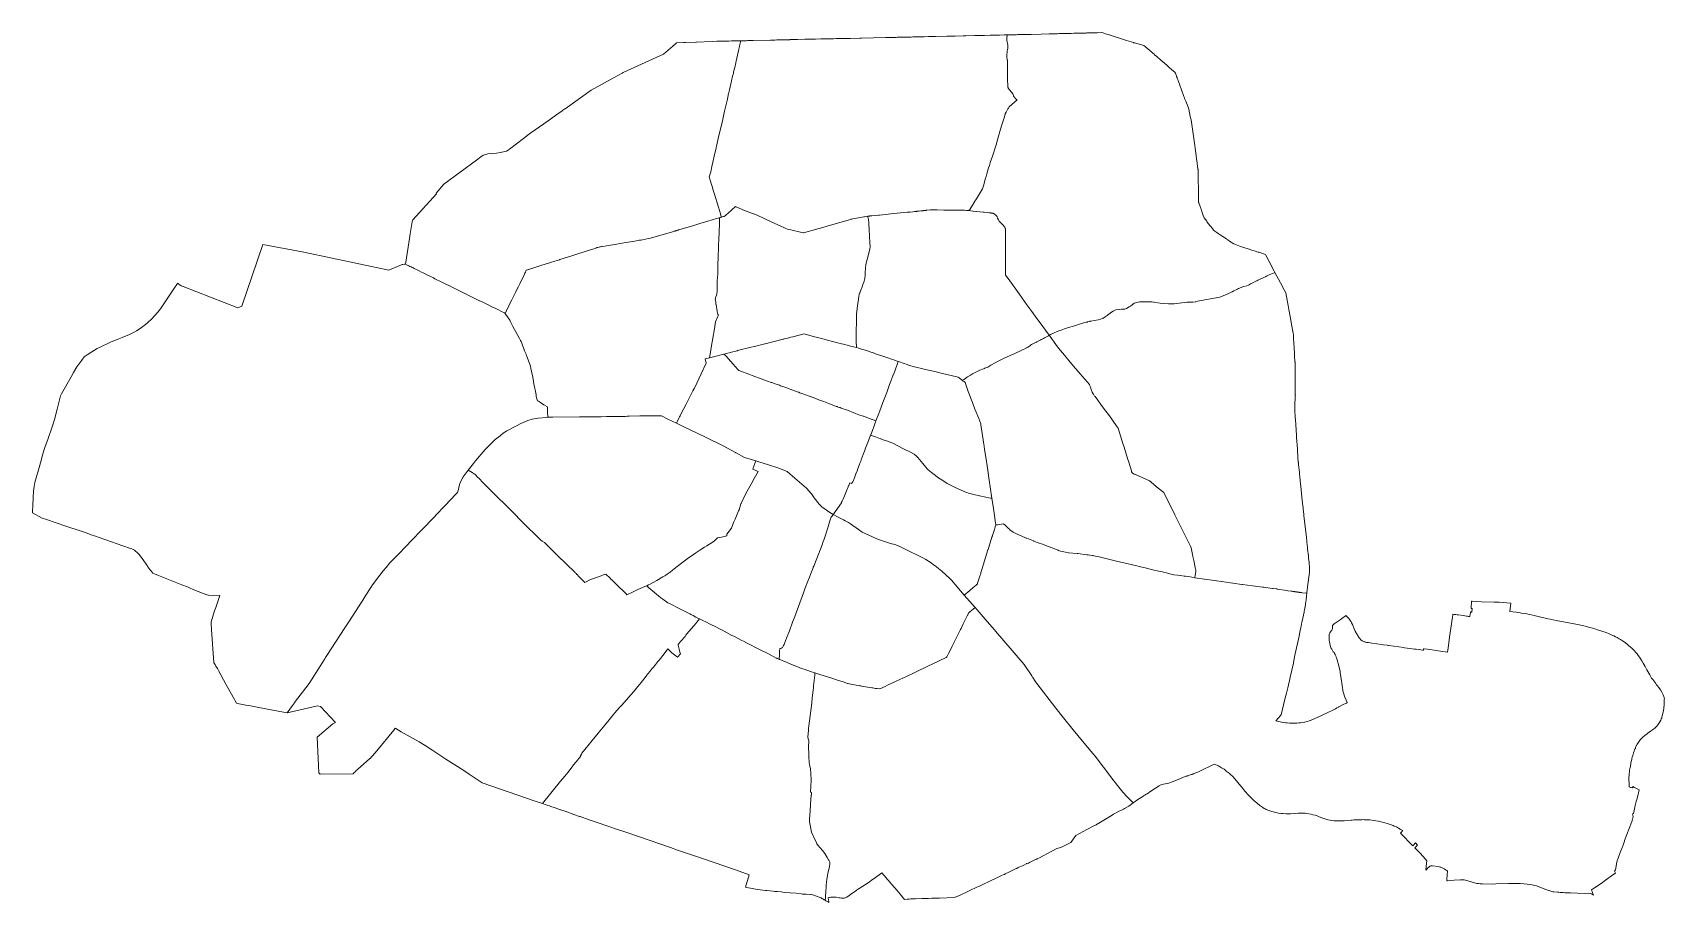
# Model space of a CAD drawing. Header units: metres. Extents: x 643076 to 661086, y 6857477 to 6867081.
import ezdxf

# ---------------------------------------------------------------- set-up
doc = ezdxf.new("R2010")
doc.units = ezdxf.units.M

msp = doc.modelspace()

# ---------------------------------------------------------------- linework, layer by layer
at = {"linetype": 'Continuous', "lineweight": 13}
for points in [[(648952.81, 6866241.2), (649096, 6866344), (649241.5, 6866445.11), (649461.5, 6866567.8), (649582.71, 6866632.8), (649592.51, 6866639.1), (650039.21, 6866841.6), (650140.21, 6866932.11), (650171, 6866958.71), (650180.61, 6866966.91), (650185.31, 6866967.11), (650262.71, 6866970.41), (650281, 6866971.11), (650397.11, 6866975.81), (650404.21, 6866976.21), (650576.8, 6866983.31), (650628.01, 6866985.41), (650681.31, 6866986.4), (650708.4, 6866987.01), (650715.9, 6866987.11), (650724.81, 6866987.31), (650730.1, 6866987.41), (650758.7, 6866988), (650788.61, 6866988.5), (650807.31, 6866989.01), (650833.91, 6866989.41), (650868.5, 6866990.11), (650872, 6866990.2), (650892.9, 6866990.6), (650890.41, 6866980.7), (650883, 6866949.91), (650877.4, 6866926.21), (650870.5, 6866896.9), (650841.1, 6866766.3), (650837.31, 6866750.91), (650836, 6866745.61), (650824.5, 6866696), (650813, 6866646.71)], [(650553.61, 6865453.51), (650542.01, 6865490.3), (650547, 6865498.3), (650560.21, 6865543.01), (650573.01, 6865600.8), (650587.41, 6865665.61), (650598.81, 6865717.8), (650602.71, 6865733.71), (650612.9, 6865777.2), (650620.91, 6865810.41), (650625.41, 6865830.7), (650627.5, 6865840.1), (650643.91, 6865913.41), (650650.5, 6865943.4), (650689.41, 6866103.01), (650697.6, 6866142.2), (650712.7, 6866213.01), (650736.9, 6866315.8), (650743.71, 6866347.21), (650748.61, 6866370.21), (650751, 6866381.31), (650754.21, 6866392.71), (650757.61, 6866404.61), (650761.81, 6866419.71), (650768.6, 6866449.61), (650779.7, 6866498.8), (650802.11, 6866598.41), (650805.31, 6866610.2), (650806.31, 6866619.3), (650809.8, 6866629.5), (650813, 6866646.71), (650824.5, 6866696), (650836, 6866745.61), (650837.31, 6866750.91), (650841.1, 6866766.3), (650870.5, 6866896.9), (650877.4, 6866926.21), (650883, 6866949.91)], [(650883, 6866949.91), (650890.41, 6866980.7), (650892.9, 6866990.6), (650913.01, 6866991.01), (650954.61, 6866991.8), (650968, 6866992.11), (650978.71, 6866992.3), (650984.91, 6866992.5), (650994.1, 6866992.6), (651007.61, 6866992.91), (651028.5, 6866993.31), (651220.21, 6866998), (651236.11, 6866998.51), (651256.91, 6866998.91), (651261.31, 6866999.01), (651268.81, 6866999.21), (651288.91, 6866999.7), (651295.81, 6866999.8), (651334.71, 6867000.81), (651374.81, 6867001.8), (651380.1, 6867001.9), (651413, 6867002.61), (651425.41, 6867002.91), (651432.8, 6867003.11), (651435.2, 6867003.21), (651446.7, 6867003.7), (651456.91, 6867003.8), (651464.21, 6867004), (651513.9, 6867005.11), (651516.91, 6867005.21), (651598.61, 6867007.01), (651612.01, 6867007.11), (651617.71, 6867007.11), (651668.2, 6867008.11), (651670.11, 6867008.21), (651675.11, 6867008.51), (651716.81, 6867009.5), (651773.8, 6867010.61)], [(651773.8, 6867010.61), (651785.9, 6867010.8), (651850.61, 6867012.31), (651855.11, 6867012.21), (651862, 6867012.21), (651893.5, 6867013.11), (651902.4, 6867013.4), (651912.81, 6867013.6), (651916.7, 6867013.6), (651945.81, 6867014.41), (651980.9, 6867015), (651995, 6867015.4), (652012.5, 6867015.71), (652034.4, 6867016.31), (652101.91, 6867017.81), (652207.71, 6867020.01), (652224, 6867020.3), (652489.41, 6867026.21), (652494.1, 6867026.3), (652526.11, 6867027.01), (652531.3, 6867027.11), (652539.61, 6867027.31), (652557.5, 6867027.61), (652567.4, 6867027.81), (652580, 6867028.11), (652591.71, 6867028.41), (652605.71, 6867028.7), (652617.7, 6867029.01), (652623.61, 6867029.11), (652627.81, 6867029.21), (652634.71, 6867029.41), (652643.5, 6867029.51), (652647.71, 6867029.71), (652653.21, 6867029.71), (652661, 6867029.91), (652672.11, 6867030.2), (652679.61, 6867030.3), (652688.81, 6867030.5)], [(652688.81, 6867030.5), (652703.21, 6867030.8), (652713.81, 6867031.11), (652718.8, 6867031.21), (652732.81, 6867031.41), (652754, 6867032), (652773.1, 6867032.4), (652792, 6867032.71), (652807.81, 6867033.11), (652813.9, 6867033.31), (652819.11, 6867033.41), (652824.31, 6867033.51), (652838.71, 6867033.91), (652852.11, 6867034.11), (652865.21, 6867034.4), (652877.7, 6867034.71), (652891.5, 6867035.01), (652909, 6867035.41), (652915.61, 6867035.51), (652965.3, 6867036.71), (652967.11, 6867036.71), (652973.31, 6867036.81), (652977.31, 6867036.91), (652986.81, 6867037.11), (652994.41, 6867037.31), (653000.91, 6867037.51), (653006.61, 6867037.51), (653011.41, 6867037.71), (653014.91, 6867037.8), (653017.4, 6867037.8), (653020.21, 6867037.91), (653030.01, 6867038.11), (653038.2, 6867038.3), (653042.11, 6867038.3), (653166.31, 6867041.21), (653250.11, 6867043.11), (653258.5, 6867043.21), (653346, 6867045.21)], [(653346, 6867045.21), (653358.11, 6867045.5), (653375.9, 6867045.8), (653473.51, 6867048.11), (653494, 6867048.51), (653534.91, 6867049.61), (653549.01, 6867050.01), (653582.81, 6867050.81), (653644.1, 6867052.41), (653665.91, 6867053), (653691.3, 6867053.5), (653723.51, 6867054.11), (653733.3, 6867054.31), (653737.3, 6867054.01), (653743.41, 6867053.71), (653749.4, 6867053.71), (653798.11, 6867055.11), (653810.6, 6867055.3), (653813.71, 6867055.3), (653815.71, 6867055.4), (653837.31, 6867055.81), (653833.5, 6867047.01), (653831.81, 6867043.11), (653828.71, 6867030.8), (653827.9, 6867023.21), (653827.81, 6867018.31), (653827.81, 6867011.2), (653828.21, 6867002.91), (653831.91, 6866973.71), (653837.1, 6866959.01), (653838, 6866943.71), (653838.51, 6866930.91), (653839.31, 6866910), (653834.8, 6866890.9), (653832.21, 6866883), (653831.91, 6866878.01), (653830.71, 6866861.91), (653830, 6866838.01)], [(653830.31, 6866808.41), (653830.11, 6866832.81), (653830, 6866838.01), (653830.71, 6866861.91), (653831.91, 6866878.01), (653832.21, 6866883), (653834.8, 6866890.9), (653839.31, 6866910), (653838.51, 6866930.91), (653838, 6866943.71), (653837.1, 6866959.01), (653831.91, 6866973.71), (653828.21, 6867002.91), (653827.81, 6867011.2), (653827.81, 6867018.31), (653827.9, 6867023.21), (653828.71, 6867030.8), (653831.81, 6867043.11), (653833.5, 6867047.01), (653837.31, 6867055.81), (653854.4, 6867056.21), (653885.71, 6867057), (653935.9, 6867058.21), (653950.21, 6867058.51), (653950.61, 6867058.51), (653951.9, 6867058.61), (653963.11, 6867058.91), (653967.21, 6867058.91), (653973.81, 6867059.11), (654004.51, 6867059.81), (654013.61, 6867060.11), (654098.21, 6867062.01), (654207.11, 6867064.7), (654296.5, 6867066.8), (654354.11, 6867068.21), (654359, 6867068.3), (654387.71, 6867069), (654407.01, 6867069.41)], [(654407.01, 6867069.41), (654454.6, 6867070.61), (654532.01, 6867072.5), (654537.91, 6867072.6), (654568.11, 6867073.31), (654574.11, 6867073.41), (654575.71, 6867073.51), (654579.8, 6867073.61), (654593.61, 6867074), (654608.4, 6867074.2), (654619.81, 6867074.5), (654623.11, 6867074.6), (654649.5, 6867075.31), (654674.61, 6867075.91), (654683.21, 6867076.11), (654695.5, 6867076.3), (654703.41, 6867076.5), (654711.71, 6867076.81), (654739.71, 6867077.41), (654753.11, 6867077.71), (654765.5, 6867078), (654771.6, 6867078.2), (654777.31, 6867078.3), (654785.9, 6867078.5), (654793.71, 6867078.71), (654796.71, 6867078.81), (654809.9, 6867079.11), (654814.21, 6867079.01), (654830.01, 6867078.81), (654880.6, 6867080.91), (654918.9, 6867068.5), (654946.91, 6867059.61), (654957.5, 6867056.21), (655148.41, 6866995.21), (655226.91, 6866970.11), (655231.8, 6866968.51)], [(655231.8, 6866968.51), (655236.71, 6866967), (655328.11, 6866941.71), (655341.9, 6866939.41), (655354.31, 6866928.61), (655359.4, 6866925.11), (655363.41, 6866921.5), (655368.1, 6866917.01), (655371.9, 6866913.21), (655377.81, 6866909.11), (655380.51, 6866906.5), (655385.9, 6866901.31), (655389.61, 6866897.91), (655402.71, 6866886.71), (655410, 6866880.61), (655424.21, 6866867.51), (655441, 6866853), (655454.21, 6866841.3), (655459.11, 6866837.2), (655473, 6866825.31), (655479.31, 6866820.4), (655484.11, 6866816.5), (655531, 6866774.5), (655563.41, 6866746.21), (655600.7, 6866713.91), (655618.1, 6866698.81), (655649.11, 6866671.81), (655682.81, 6866642.91), (655689.5, 6866632.31), (655689.71, 6866631.91), (655693.61, 6866621.11), (655696.91, 6866612), (655697.11, 6866611.41), (655700.31, 6866602.5), (655702.1, 6866597.61), (655703.7, 6866593.51), (655705.9, 6866587.3), (655706.5, 6866585.71)], [(653830, 6866838.01), (653830.11, 6866832.81), (653830.31, 6866808.41), (653831.4, 6866779.41), (653835, 6866778.11), (653836.4, 6866729.91), (653836.11, 6866719.1), (653835.4, 6866703.8), (653835.11, 6866687.91), (653835.11, 6866683.61), (653835.91, 6866625.11), (653836.51, 6866585.5), (653836.71, 6866578.91), (653836.91, 6866568), (653837, 6866560.4), (653837, 6866557.61), (653839, 6866502.01), (653840.21, 6866489.9), (653841.41, 6866478.71), (653842.61, 6866473.61), (653844.3, 6866469.41), (653896.2, 6866404.41), (653899.71, 6866397.11), (653902.81, 6866387.8), (653901.91, 6866379.31), (653909.41, 6866370.91), (653911.21, 6866368.8), (653911.9, 6866368.01), (653913.6, 6866366.11), (653916.21, 6866363.3), (653920.91, 6866358), (653927, 6866351.21), (653929.21, 6866348.81), (653929.9, 6866348.11), (653932.11, 6866345.61), (653932.61, 6866345.01), (653934.9, 6866342.3), (653937.21, 6866340.41)], [(653855.71, 6866261.21), (653940.81, 6866337.21), (653937.21, 6866340.41), (653934.9, 6866342.3), (653932.61, 6866345.01), (653932.11, 6866345.61), (653929.9, 6866348.11), (653929.21, 6866348.81), (653927, 6866351.21), (653920.91, 6866358), (653916.21, 6866363.3), (653913.6, 6866366.11), (653911.9, 6866368.01), (653911.21, 6866368.8), (653909.41, 6866370.91), (653901.91, 6866379.31), (653902.81, 6866387.8), (653899.71, 6866397.11), (653896.2, 6866404.41), (653844.3, 6866469.41), (653842.61, 6866473.61), (653841.41, 6866478.71), (653840.21, 6866489.9), (653839, 6866502.01), (653837, 6866557.61), (653837, 6866560.4), (653836.91, 6866568), (653836.71, 6866578.91), (653836.51, 6866585.5), (653835.91, 6866625.11), (653835.11, 6866683.61), (653835.11, 6866687.91), (653835.4, 6866703.8), (653836.11, 6866719.1), (653836.4, 6866729.91), (653835, 6866778.11), (653831.4, 6866779.41), (653830.31, 6866808.41)], [(650813, 6866646.71), (650809.8, 6866629.5), (650806.31, 6866619.3), (650805.31, 6866610.2), (650802.11, 6866598.41), (650779.7, 6866498.8), (650768.6, 6866449.61), (650761.81, 6866419.71), (650757.61, 6866404.61), (650754.21, 6866392.71), (650751, 6866381.31), (650748.61, 6866370.21), (650743.71, 6866347.21), (650736.9, 6866315.8), (650712.7, 6866213.01), (650697.6, 6866142.2), (650689.41, 6866103.01), (650650.5, 6865943.4), (650643.91, 6865913.41), (650627.5, 6865840.1), (650625.41, 6865830.7), (650620.91, 6865810.41), (650612.9, 6865777.2), (650602.71, 6865733.71), (650598.81, 6865717.8), (650587.41, 6865665.61), (650573.01, 6865600.8), (650560.21, 6865543.01), (650547, 6865498.3), (650542.01, 6865490.3), (650553.61, 6865453.51), (650569.5, 6865403.21), (650574.51, 6865387.2), (650584.9, 6865351.21), (650601.8, 6865297.6), (650616.61, 6865250.21), (650627.71, 6865214.21), (650631.21, 6865202.91)], [(655706.5, 6866585.71), (655707.9, 6866581.91), (655710.71, 6866574.21), (655712.61, 6866569.01), (655714.8, 6866562.91), (655716.51, 6866558.4), (655718.61, 6866553.41), (655756.21, 6866449.5), (655767.81, 6866417.81), (655768, 6866417.3), (655770.51, 6866410.41), (655775.41, 6866396.91), (655783.51, 6866374.91), (655788.91, 6866362.21), (655789.21, 6866358.91), (655791.01, 6866353.11), (655803.11, 6866324.91), (655818.61, 6866288.41), (655834.3, 6866247.3), (655838.9, 6866235.11), (655844.51, 6866195.5), (655852.4, 6866153.3), (655863, 6866116.91), (655877.3, 6866016), (655895.61, 6865887.3), (655914.91, 6865751.8), (655923.7, 6865686.51), (655926.41, 6865670), (655938.11, 6865572.7), (655938.71, 6865569.71), (655939.81, 6865558.71), (655940, 6865550.71), (655941.5, 6865458.1), (655941.61, 6865449.11), (655941.71, 6865438.61), (655942.21, 6865413.01), (655942.5, 6865396.3), (655942.81, 6865371.41)], [(647263.9, 6864487.81), (647252.71, 6864493.21), (647248.6, 6864495.41), (647239.5, 6864500.01), (647226.41, 6864506.5), (647220.41, 6864509.41), (647218, 6864510.61), (647190.21, 6864524.41), (647193.4, 6864544.7), (647235.81, 6864805.8), (647243.31, 6864860.51), (647264, 6864992.91), (647272.71, 6865012.7), (647531.91, 6865301.71), (647528.11, 6865307.1), (647615.71, 6865408.11), (647976.5, 6865671.9), (648022.2, 6865709.91), (648048.71, 6865728.61), (648113.91, 6865746.4), (648154, 6865744), (648234.81, 6865757.21), (648273.71, 6865764.51), (648302.31, 6865771.2), (648306.21, 6865771.11), (648340.31, 6865795.41), (648491.91, 6865912.01), (648526.3, 6865937.91), (648534.81, 6865943.6), (648573.1, 6865973.61), (648717.7, 6866073.71), (648805.81, 6866137.21), (648809.81, 6866140.81), (648919.21, 6866217.11), (648923.71, 6866220.3), (648928.2, 6866223.8), (648950.51, 6866239.5), (648952.81, 6866241.2)], [(653937.21, 6866340.41), (653940.81, 6866337.21), (653855.71, 6866261.21), (653845.41, 6866247.91), (653840.81, 6866239), (653820.3, 6866203.41), (653810.81, 6866183.9), (653809.11, 6866179.11), (653798.61, 6866141.8), (653773.61, 6866062.01), (653749, 6865977.11), (653747.2, 6865971.01), (653745.4, 6865965.01), (653744.71, 6865962.5), (653718.61, 6865872.5), (653713.1, 6865853.71), (653666.21, 6865706.71), (653649.61, 6865658.3), (653635.41, 6865614.3), (653626.51, 6865587.01), (653615.5, 6865548.31), (653607.9, 6865521.51), (653600.4, 6865492.91), (653590.5, 6865462.41), (653584.21, 6865444.8), (653570.9, 6865389.1), (653565.3, 6865365.91), (653561.51, 6865357.71), (653549.61, 6865338.21), (653493.31, 6865245.5), (653469.71, 6865208.51), (653468.2, 6865206.41), (653418.5, 6865127.71), (653409.91, 6865115.5)], [(653614.11, 6865093.81), (653579.61, 6865097.61), (653568.1, 6865098.91), (653530.8, 6865103.01), (653455.41, 6865110.3), (653452.7, 6865110.61), (653409.91, 6865115.5), (653418.5, 6865127.71), (653468.2, 6865206.41), (653469.71, 6865208.51), (653493.31, 6865245.5), (653549.61, 6865338.21), (653561.51, 6865357.71), (653565.3, 6865365.91), (653570.9, 6865389.1), (653584.21, 6865444.8), (653590.5, 6865462.41), (653600.4, 6865492.91), (653607.9, 6865521.51), (653615.5, 6865548.31), (653626.51, 6865587.01), (653635.41, 6865614.3), (653649.61, 6865658.3), (653666.21, 6865706.71), (653713.1, 6865853.71), (653718.61, 6865872.5), (653744.71, 6865962.5), (653745.4, 6865965.01), (653747.2, 6865971.01), (653749, 6865977.11), (653773.61, 6866062.01), (653798.61, 6866141.8), (653809.11, 6866179.11), (653810.81, 6866183.9), (653820.3, 6866203.41), (653840.81, 6866239), (653845.41, 6866247.91), (653855.71, 6866261.21)], [(651883.91, 6864956.11), (651807.11, 6864934), (651741.61, 6864915.2), (651583, 6864869.71), (651578.71, 6864870.71), (651564.61, 6864874.11), (651443.5, 6864902.81), (651422.1, 6864907.91), (651407.21, 6864911.5), (651389.91, 6864919.3), (651375, 6864925.91), (651227, 6864993.3), (651080.31, 6865059.8), (651055.81, 6865070.91), (651047.91, 6865074.61), (651044.51, 6865075.8), (651019.71, 6865085.11), (650933.31, 6865117.61), (650840.01, 6865157.9), (650832.91, 6865161.41), (650752.3, 6865087), (650728, 6865064.11), (650709.81, 6865052.21), (650700.11, 6865049.31), (650686.4, 6865045.3), (650676.6, 6865042.41), (650674.41, 6865051), (650671.5, 6865063.31), (650666.3, 6865081.2), (650645.21, 6865153.9), (650631.21, 6865202.91), (650627.71, 6865214.21), (650616.61, 6865250.21), (650601.8, 6865297.6), (650584.9, 6865351.21), (650574.51, 6865387.2), (650569.5, 6865403.21), (650553.61, 6865453.51)], [(655942.81, 6865371.41), (655943.1, 6865355.01), (655943.41, 6865336.11), (655943.31, 6865335.5), (655943.81, 6865315.61), (655944.01, 6865298.01), (655944.21, 6865287.5), (655944.41, 6865279.91), (655944.61, 6865262.11), (655945.1, 6865234.91), (655945.41, 6865219.71), (655945.61, 6865206.11), (655947.71, 6865200), (655961.11, 6865162.61), (655962.5, 6865158.81), (655963.3, 6865156.51), (655965.5, 6865150.5), (655976.8, 6865118.61), (655981.1, 6865106.91), (655984.81, 6865096.41), (655996.81, 6865062.71), (656007.01, 6865034.31), (656035, 6864997.81), (656036.2, 6864995.81), (656041.51, 6864988.41), (656070.41, 6864951.3), (656072.5, 6864948.71), (656096.81, 6864916.8), (656108.71, 6864901.21), (656125.51, 6864889.8), (656146.51, 6864875.41), (656162.7, 6864864.31), (656184.11, 6864849.61), (656190.61, 6864845.21), (656210.71, 6864831.51), (656221.11, 6864824.21), (656229.2, 6864818.81), (656234.61, 6864815.01)], [(650631.21, 6865202.91), (650645.21, 6865153.9), (650666.3, 6865081.2), (650671.5, 6865063.31), (650674.41, 6865051), (650676.6, 6865042.41)], [(650670.41, 6865040.61), (650676.6, 6865042.41), (650686.4, 6865045.3), (650700.11, 6865049.31), (650709.81, 6865052.21), (650728, 6865064.11), (650752.3, 6865087), (650832.91, 6865161.41), (650840.01, 6865157.9), (650933.31, 6865117.61), (651019.71, 6865085.11), (651044.51, 6865075.8), (651047.91, 6865074.61), (651055.81, 6865070.91), (651080.31, 6865059.8), (651227, 6864993.3), (651375, 6864925.91), (651389.91, 6864919.3), (651407.21, 6864911.5), (651422.1, 6864907.91), (651443.5, 6864902.81), (651564.61, 6864874.11), (651578.71, 6864870.71), (651583, 6864869.71), (651741.61, 6864915.2), (651807.11, 6864934), (651883.91, 6864956.11), (651923.31, 6864967.51), (652088.5, 6865015.11), (652105.51, 6865020), (652117.2, 6865021.91), (652129.9, 6865023.91), (652152.61, 6865028), (652251.31, 6865045.91), (652256.9, 6865046.9), (652279.5, 6865050.9), (652293.2, 6865053)], [(652891.5, 6865113.5), (652889.81, 6865113.3), (652881.3, 6865112.51), (652878.71, 6865112.2), (652862.5, 6865110.51), (652861.9, 6865110.41), (652858.41, 6865110), (652857.5, 6865110), (652855.21, 6865109.8), (652853.1, 6865109.51), (652846.71, 6865108.81), (652845.01, 6865108.81), (652834, 6865107.61), (652832.21, 6865107.41), (652827.8, 6865106.91), (652818.01, 6865105.91), (652808.91, 6865105.01), (652791.61, 6865103.21), (652760.4, 6865100.2), (652728.61, 6865097.1), (652580.71, 6865082.71), (652423.71, 6865066.81), (652413.3, 6865065.71), (652338.3, 6865058.4), (652317.61, 6865056.5), (652313.51, 6865055.91), (652297, 6865053.61), (652293.2, 6865053), (652279.5, 6865050.9), (652256.9, 6865046.9), (652251.31, 6865045.91), (652152.61, 6865028), (652129.9, 6865023.91), (652117.2, 6865021.91), (652105.51, 6865020), (652088.5, 6865015.11), (651923.31, 6864967.51), (651883.91, 6864956.11)], [(652264.41, 6864403.91), (652266.4, 6864442.11), (652267.8, 6864465.71), (652269.11, 6864482.11), (652273.21, 6864513.01), (652276.9, 6864539.21), (652280, 6864550.81), (652293.91, 6864602.81), (652294.31, 6864604.31), (652317.4, 6864690.71), (652320.41, 6864718.91), (652318, 6864760.6), (652308.2, 6864906.41), (652308.01, 6864908.01), (652305.41, 6864968.21), (652302.9, 6865025.7), (652294.11, 6865040.51), (652293.91, 6865040.8), (652293.2, 6865053), (652297, 6865053.61), (652313.51, 6865055.91), (652317.61, 6865056.5), (652338.3, 6865058.4), (652413.3, 6865065.71), (652423.71, 6865066.81), (652580.71, 6865082.71), (652728.61, 6865097.1), (652760.4, 6865100.2), (652791.61, 6865103.21), (652808.91, 6865105.01), (652818.01, 6865105.91), (652827.8, 6865106.91), (652832.21, 6865107.41), (652834, 6865107.61), (652845.01, 6865108.81), (652846.71, 6865108.81), (652853.1, 6865109.51), (652855.21, 6865109.8)], [(652855.21, 6865109.8), (652857.5, 6865110), (652858.41, 6865110), (652861.9, 6865110.41), (652862.5, 6865110.51), (652878.71, 6865112.2), (652881.3, 6865112.51), (652889.81, 6865113.3), (652891.5, 6865113.5), (652902.9, 6865114.71), (652906.5, 6865115.01), (652912.4, 6865115.61), (652914.31, 6865115.9), (652917.91, 6865116.21), (652919.11, 6865116.31), (652924.1, 6865116.91), (652927.21, 6865117.21), (652933.71, 6865117.8), (652938.4, 6865118.31), (652941.71, 6865118.61), (652945.71, 6865119.11), (652984.3, 6865122.8), (652988.9, 6865123.11), (652994.01, 6865123.2), (653018, 6865123.2), (653037.51, 6865123.2), (653055.5, 6865123.11), (653059.31, 6865123), (653134.3, 6865121.8), (653176.41, 6865121.4), (653219.41, 6865121.01), (653249.31, 6865120.71), (653254.4, 6865120.61), (653262.41, 6865120.41), (653274.71, 6865120.11), (653276, 6865120.11), (653288.41, 6865119.8), (653296.91, 6865119.7)], [(653409.91, 6865115.5), (653392.61, 6865117.3), (653380.11, 6865118.1), (653360.71, 6865118.71), (653344, 6865119.11), (653317.5, 6865119.3), (653309.9, 6865119.41), (653307.11, 6865119.5), (653296.91, 6865119.7), (653288.41, 6865119.8), (653276, 6865120.11), (653274.71, 6865120.11), (653262.41, 6865120.41), (653254.4, 6865120.61), (653249.31, 6865120.71), (653219.41, 6865121.01), (653176.41, 6865121.4), (653134.3, 6865121.8), (653059.31, 6865123), (653055.5, 6865123.11), (653037.51, 6865123.2), (653018, 6865123.2), (652994.01, 6865123.2), (652988.9, 6865123.11), (652984.3, 6865122.8), (652945.71, 6865119.11), (652941.71, 6865118.61), (652938.4, 6865118.31), (652933.71, 6865117.8), (652927.21, 6865117.21), (652924.1, 6865116.91), (652919.11, 6865116.31), (652917.91, 6865116.21), (652914.31, 6865115.9), (652912.4, 6865115.61), (652906.5, 6865115.01), (652902.9, 6865114.71), (652891.5, 6865113.5)], [(653296.91, 6865119.7), (653307.11, 6865119.5), (653309.9, 6865119.41), (653317.5, 6865119.3), (653344, 6865119.11), (653360.71, 6865118.71), (653380.11, 6865118.1), (653392.61, 6865117.3), (653409.91, 6865115.5)], [(653409.91, 6865115.5), (653452.7, 6865110.61), (653455.41, 6865110.3), (653530.8, 6865103.01), (653568.1, 6865098.91), (653579.61, 6865097.61), (653614.11, 6865093.81), (653633.81, 6865091.81), (653644.31, 6865090.7), (653651.21, 6865089.91), (653657.2, 6865089), (653660.91, 6865088.61), (653669.5, 6865087), (653673, 6865086.01), (653676.81, 6865084.8), (653680.01, 6865083.6), (653683.51, 6865082.01), (653686.31, 6865080.71), (653689.3, 6865079.5), (653691.81, 6865078.01), (653694.71, 6865076.01), (653697.5, 6865073.7), (653702.11, 6865069.5), (653702.8, 6865068.81), (653705.71, 6865065.91), (653713.3, 6865057.91), (653720.11, 6865045), (653727.11, 6865031.8), (653736.21, 6865014.3), (653740.5, 6865005.81), (653743.71, 6865000.71), (653747.5, 6864995.4), (653754.91, 6864987.01), (653758.7, 6864983.21), (653759.81, 6864982.3), (653766.11, 6864976.4), (653774.31, 6864968.61), (653776.5, 6864966.21)], [(649293.81, 6864705.2), (649304.81, 6864707.81), (649311.4, 6864709.31), (649314, 6864709.91), (649329.5, 6864713.51), (649338, 6864715.51), (649343.31, 6864716.7), (649355.61, 6864719.51), (649368.71, 6864722.61), (649369.11, 6864720), (649369.41, 6864718.4), (649409.3, 6864726.3), (649522.11, 6864745.41), (649557.61, 6864751.51), (649581.5, 6864755.91), (649624.21, 6864763.01), (649700.31, 6864775.7), (649703, 6864776.21), (649771.9, 6864787.61), (649787.91, 6864790.41), (649805.5, 6864793.81), (649873.21, 6864806.2), (649896.41, 6864810.51), (650163.8, 6864889.91), (650167.61, 6864891.11), (650172.61, 6864892.6), (650173.91, 6864892.91), (650179.61, 6864894.61), (650186.21, 6864896.61), (650192.71, 6864898.61), (650199.61, 6864900.61), (650205.61, 6864902.41), (650206.41, 6864902.71), (650374.9, 6864952.71), (650438.71, 6864971.71), (650439.5, 6864971.91), (650526.71, 6864997.81), (650624.11, 6865026.81)], [(650676.6, 6865042.41), (650670.41, 6865040.61), (650657.6, 6865036.71), (650650.5, 6865034.71), (650640.5, 6865031.61), (650624.11, 6865026.81), (650526.71, 6864997.81), (650439.5, 6864971.91), (650438.71, 6864971.71), (650374.9, 6864952.71), (650206.41, 6864902.71), (650205.61, 6864902.41), (650199.61, 6864900.61), (650192.71, 6864898.61), (650186.21, 6864896.61), (650179.61, 6864894.61), (650173.91, 6864892.91), (650172.61, 6864892.6), (650167.61, 6864891.11), (650163.8, 6864889.91), (649896.41, 6864810.51), (649873.21, 6864806.2), (649805.5, 6864793.81), (649787.91, 6864790.41), (649771.9, 6864787.61), (649703, 6864776.21), (649700.31, 6864775.7), (649624.21, 6864763.01), (649581.5, 6864755.91), (649557.61, 6864751.51), (649522.11, 6864745.41), (649409.3, 6864726.3), (649369.41, 6864718.4), (649369.11, 6864720), (649368.71, 6864722.61), (649355.61, 6864719.51), (649343.31, 6864716.7), (649338, 6864715.51)], [(650603.61, 6863810.9), (650614.71, 6863888.71), (650638.2, 6863944.7), (650639.51, 6863947.71), (650642.31, 6863954.71), (650644.61, 6863959.7), (650640.4, 6863966.71), (650637.8, 6863974.01), (650635.61, 6863983.81), (650632.11, 6864005.41), (650618.71, 6864077.61), (650618.31, 6864080.3), (650615.71, 6864100.11), (650612.41, 6864126), (650610.9, 6864138.21), (650611.41, 6864147.51), (650613.5, 6864157.31), (650616.91, 6864163.61), (650624.7, 6864181.71), (650627.5, 6864193.81), (650629.5, 6864228.41), (650632.7, 6864328.3), (650633, 6864340.91), (650637.61, 6864413.31), (650637.71, 6864420.3), (650639.61, 6864509.91), (650642.4, 6864607.8), (650642.4, 6864610.11), (650642.61, 6864613.81), (650646.71, 6864701.3), (650647.51, 6864741.71), (650649.3, 6864794.01), (650655.6, 6864972.4), (650656.71, 6865007.31), (650656.91, 6865008.9), (650656.8, 6865011.31), (650657.6, 6865036.71), (650670.41, 6865040.61)], [(650624.11, 6865026.81), (650640.5, 6865031.61), (650650.5, 6865034.71), (650657.6, 6865036.71), (650656.8, 6865011.31), (650656.91, 6865008.9), (650656.71, 6865007.31), (650655.6, 6864972.4), (650649.3, 6864794.01), (650647.51, 6864741.71), (650646.71, 6864701.3), (650642.61, 6864613.81), (650642.4, 6864610.11), (650642.4, 6864607.8), (650639.61, 6864509.91), (650637.71, 6864420.3), (650637.61, 6864413.31), (650633, 6864340.91), (650632.7, 6864328.3), (650629.5, 6864228.41), (650627.5, 6864193.81), (650624.7, 6864181.71), (650616.91, 6864163.61), (650613.5, 6864157.31), (650611.41, 6864147.51), (650610.9, 6864138.21), (650612.41, 6864126), (650615.71, 6864100.11), (650618.31, 6864080.3), (650618.71, 6864077.61), (650632.11, 6864005.41), (650635.61, 6863983.81), (650637.8, 6863974.01), (650640.4, 6863966.71), (650644.61, 6863959.7), (650642.31, 6863954.71), (650639.51, 6863947.71), (650638.2, 6863944.7)], [(652293.2, 6865053), (652293.91, 6865040.8), (652294.11, 6865040.51), (652302.9, 6865025.7), (652305.41, 6864968.21), (652308.01, 6864908.01), (652308.2, 6864906.41), (652318, 6864760.6), (652320.41, 6864718.91), (652317.4, 6864690.71), (652294.31, 6864604.31), (652293.91, 6864602.81), (652280, 6864550.81), (652276.9, 6864539.21), (652273.21, 6864513.01), (652269.11, 6864482.11), (652267.8, 6864465.71), (652266.4, 6864442.11), (652264.41, 6864403.91), (652262.41, 6864364.9), (652258.21, 6864351.4), (652253.1, 6864336.4), (652248.8, 6864326.61), (652239.9, 6864298.51), (652226.6, 6864263.8), (652222.8, 6864254), (652204.8, 6864208.91), (652202.8, 6864203.8), (652200.21, 6864194.7), (652198.5, 6864187.3), (652195.11, 6864170.91), (652189.91, 6864137.4), (652181.61, 6864068.91), (652172.5, 6864002.61), (652169.61, 6863974.71), (652168.51, 6863909.01), (652167.81, 6863868.81), (652166.91, 6863802.91)], [(653796.91, 6864945.41), (653792.71, 6864949.91), (653788.11, 6864954.8), (653785.9, 6864957), (653783.3, 6864959.51), (653778.61, 6864964.11), (653776.5, 6864966.21), (653774.31, 6864968.61), (653766.11, 6864976.4), (653759.81, 6864982.3), (653758.7, 6864983.21), (653754.91, 6864987.01), (653747.5, 6864995.4), (653743.71, 6865000.71), (653740.5, 6865005.81), (653736.21, 6865014.3), (653727.11, 6865031.8), (653720.11, 6865045), (653713.3, 6865057.91), (653705.71, 6865065.91), (653702.8, 6865068.81), (653702.11, 6865069.5), (653697.5, 6865073.7), (653694.71, 6865076.01), (653691.81, 6865078.01), (653689.3, 6865079.5), (653686.31, 6865080.71), (653683.51, 6865082.01), (653680.01, 6865083.6), (653676.81, 6865084.8), (653673, 6865086.01), (653669.5, 6865087), (653660.91, 6865088.61), (653657.2, 6865089), (653651.21, 6865089.91), (653644.31, 6865090.7), (653633.81, 6865091.81), (653614.11, 6865093.81)], [(653776.5, 6864966.21), (653778.61, 6864964.11), (653783.3, 6864959.51), (653785.9, 6864957), (653788.11, 6864954.8), (653792.71, 6864949.91), (653796.91, 6864945.41), (653800.11, 6864941.41), (653802.9, 6864937.01), (653803.81, 6864935.61), (653805.61, 6864932.6), (653808.5, 6864926.7), (653809.4, 6864924.9), (653810.31, 6864920.9), (653811.51, 6864916.61), (653812.2, 6864912.91), (653812.91, 6864908.41), (653813.8, 6864902.51), (653814, 6864897.11), (653814, 6864895.71), (653814.11, 6864890.3), (653814.2, 6864882.61), (653814.6, 6864844.7), (653815.11, 6864792.5), (653815.21, 6864785.71), (653815.4, 6864769.01), (653814.6, 6864681.31), (653814.71, 6864648.91), (653815.21, 6864569.11), (653815.51, 6864469.61), (653815.51, 6864462), (653815.4, 6864443.71), (653815.31, 6864403), (653829.2, 6864383.7), (653842.5, 6864365.31), (653963.2, 6864198.21), (653999.6, 6864147.71), (654050.71, 6864076.91)], [(654316.5, 6863749.41), (654306.71, 6863745.3), (654295.21, 6863738.41), (654184.01, 6863892.5), (654160, 6863925.71), (654104.7, 6864002.21), (654050.71, 6864076.91), (653999.6, 6864147.71), (653963.2, 6864198.21), (653842.5, 6864365.31), (653829.2, 6864383.7), (653815.31, 6864403), (653815.4, 6864443.71), (653815.51, 6864462), (653815.51, 6864469.61), (653815.21, 6864569.11), (653814.71, 6864648.91), (653814.6, 6864681.31), (653815.4, 6864769.01), (653815.21, 6864785.71), (653815.11, 6864792.5), (653814.6, 6864844.7), (653814.2, 6864882.61), (653814.11, 6864890.3), (653814, 6864895.71), (653814, 6864897.11), (653813.8, 6864902.51), (653812.91, 6864908.41), (653812.2, 6864912.91), (653811.51, 6864916.61), (653810.31, 6864920.9), (653809.4, 6864924.9), (653808.5, 6864926.7), (653805.61, 6864932.6), (653803.81, 6864935.61), (653802.9, 6864937.01), (653800.11, 6864941.41), (653796.91, 6864945.41)], [(656234.61, 6864815.01), (656251.71, 6864803.31), (656253.71, 6864802), (656269.41, 6864791.2), (656288.11, 6864778.51), (656332.61, 6864748.01), (656408.4, 6864718.3), (656492.51, 6864691.8), (656503.9, 6864688.21), (656515.61, 6864684.51), (656522.71, 6864682.2), (656540, 6864676.91), (656572.61, 6864666.7), (656588.11, 6864661.71), (656603.61, 6864656.91), (656609.01, 6864655.2), (656682.6, 6864632.71), (656686.6, 6864624.5), (656723.8, 6864552.61), (656778.21, 6864447.1), (656787.71, 6864430.61), (656784, 6864429.11), (656779.5, 6864427.5), (656722.31, 6864404.61), (656694.9, 6864390.51), (656690.31, 6864388.61), (656685.4, 6864386.1), (656678.5, 6864382.91), (656664.71, 6864376.5), (656642.6, 6864366.11), (656633.71, 6864362.01), (656625, 6864357.91), (656616.4, 6864354.01), (656609.5, 6864350.8), (656600.2, 6864346.51), (656587.61, 6864341.11), (656578, 6864336.11), (656550.2, 6864321)], [(643821.8, 6863607.61), (643927.2, 6863659.9), (643943.21, 6863666.8), (644006.81, 6863692.3), (644064.21, 6863714.01), (644108.7, 6863732.71), (644137.7, 6863745.5), (644196.01, 6863774.11), (644223.11, 6863788.51), (644251.11, 6863805.91), (644279, 6863824.41), (644323, 6863858.3), (644344.61, 6863876.81), (644390.41, 6863919.91), (644454.7, 6863990.6), (644476, 6864017.3), (644495.21, 6864042.91), (644545.81, 6864119.8), (644635.71, 6864251.41), (644674.5, 6864310.11), (644676.41, 6864312.8), (644716.21, 6864286.7), (644727, 6864281), (644736.9, 6864276.9), (645342.31, 6864042), (645386, 6864061.91), (645616.61, 6864740.71), (646067.21, 6864655.4), (647009.01, 6864458.8), (647155, 6864520.11), (647162.71, 6864521.8), (647181.11, 6864524.91), (647190.21, 6864524.41)], [(648311.9, 6864022.9), (648315.41, 6864030.6), (648330.81, 6864062.61), (648343.91, 6864088.41), (648365.71, 6864131.3), (648376.3, 6864153), (648379.21, 6864158.91), (648382.31, 6864165.41), (648404.7, 6864211.01), (648408.2, 6864218.1), (648428.4, 6864259.61), (648430.51, 6864263.91), (648451.8, 6864307.3), (648504.61, 6864415.31), (648509.3, 6864425.01), (648515.11, 6864437), (648517.31, 6864441.2), (648519.6, 6864446.21), (648524.91, 6864457.21), (648536.5, 6864461.01), (648544.91, 6864463.71), (648548.41, 6864464.81), (648560.31, 6864468.61), (648574.9, 6864473.41), (648707, 6864515.21), (648722.21, 6864520.11), (648732.51, 6864523.3), (648790.3, 6864541.51), (648839.51, 6864557.01), (648891.7, 6864573.3), (648895.61, 6864574.61), (649027.81, 6864616.11), (649060.31, 6864626.8), (649184.4, 6864666.01), (649270.4, 6864694.41), (649294.31, 6864701.51), (649294, 6864703.41), (649293.81, 6864705.2)], [(649338, 6864715.51), (649329.5, 6864713.51), (649314, 6864709.91), (649311.4, 6864709.31), (649304.81, 6864707.81), (649293.81, 6864705.2), (649294, 6864703.41), (649294.31, 6864701.51), (649270.4, 6864694.41), (649184.4, 6864666.01), (649060.31, 6864626.8), (649027.81, 6864616.11), (648895.61, 6864574.61), (648891.7, 6864573.3), (648839.51, 6864557.01), (648790.3, 6864541.51), (648732.51, 6864523.3), (648722.21, 6864520.11), (648707, 6864515.21), (648574.9, 6864473.41), (648560.31, 6864468.61), (648548.41, 6864464.81), (648544.91, 6864463.71), (648536.5, 6864461.01), (648524.91, 6864457.21), (648519.6, 6864446.21), (648517.31, 6864441.2), (648515.11, 6864437), (648509.3, 6864425.01), (648504.61, 6864415.31), (648451.8, 6864307.3), (648430.51, 6864263.91), (648428.4, 6864259.61), (648408.2, 6864218.1), (648404.7, 6864211.01), (648382.31, 6864165.41), (648379.21, 6864158.91), (648376.3, 6864153)], [(647190.21, 6864524.41), (647218, 6864510.61), (647220.41, 6864509.41), (647226.41, 6864506.5), (647239.5, 6864500.01), (647248.6, 6864495.41), (647252.71, 6864493.21), (647263.9, 6864487.81), (647274.21, 6864482.71), (647287, 6864476.41), (647340.4, 6864450.01), (647342.2, 6864449.1), (647367.21, 6864436.8), (647387, 6864427.11), (647394.9, 6864423.21), (647443.2, 6864399.4), (647469.8, 6864386.21), (647498.61, 6864372), (647515.51, 6864363.71), (647592.8, 6864325.61), (647719.9, 6864263.01), (647846.7, 6864200.4), (647957.31, 6864145.81), (647993.5, 6864128.1), (648007.91, 6864121.01), (648011.41, 6864119.31), (648013.21, 6864118.5), (648050.31, 6864100.21), (648109.61, 6864071.11), (648143.1, 6864054.71), (648187.41, 6864033.11), (648210.31, 6864021.91), (648251.3, 6864001.11), (648282.6, 6863985.31), (648291.61, 6863980.7), (648299.11, 6863969.6), (648316.81, 6863943.01), (648341.41, 6863906.4)], [(648376.3, 6864153), (648365.71, 6864131.3), (648343.91, 6864088.41), (648330.81, 6864062.61), (648315.41, 6864030.6), (648311.9, 6864022.9), (648311.41, 6864022.01), (648305.4, 6864009.6), (648303.6, 6864005.8), (648301.31, 6864001.01), (648291.61, 6863980.7), (648282.6, 6863985.31), (648251.3, 6864001.11), (648210.31, 6864021.91), (648187.41, 6864033.11), (648143.1, 6864054.71), (648109.61, 6864071.11), (648050.31, 6864100.21), (648013.21, 6864118.5), (648011.41, 6864119.31), (648007.91, 6864121.01), (647993.5, 6864128.1), (647957.31, 6864145.81), (647846.7, 6864200.4), (647719.9, 6864263.01), (647592.8, 6864325.61), (647515.51, 6864363.71), (647498.61, 6864372), (647469.8, 6864386.21), (647443.2, 6864399.4), (647394.9, 6864423.21), (647387, 6864427.11), (647367.21, 6864436.8), (647342.2, 6864449.1), (647340.4, 6864450.01), (647287, 6864476.41), (647274.21, 6864482.71), (647263.9, 6864487.81)], [(652597.1, 6863460.31), (652579.5, 6863467), (652555.1, 6863476), (652514.81, 6863489.9), (652469.9, 6863505.51), (652390.21, 6863532.21), (652378.61, 6863535.91), (652355.11, 6863543.3), (652327.01, 6863553.61), (652300.81, 6863562.11), (652288.21, 6863566.11), (652254.21, 6863576.91), (652224.5, 6863586.31), (652193.81, 6863596.01), (652167.81, 6863604.3), (652166.8, 6863674.8), (652167, 6863751.4), (652166.91, 6863756.8), (652166.91, 6863802.91), (652167.81, 6863868.81), (652168.51, 6863909.01), (652169.61, 6863974.71), (652172.5, 6864002.61), (652181.61, 6864068.91), (652189.91, 6864137.4), (652195.11, 6864170.91), (652198.5, 6864187.3), (652200.21, 6864194.7), (652202.8, 6864203.8), (652204.8, 6864208.91), (652222.8, 6864254), (652226.6, 6864263.8), (652239.9, 6864298.51), (652248.8, 6864326.61), (652253.1, 6864336.4), (652258.21, 6864351.4), (652262.41, 6864364.9), (652264.41, 6864403.91)], [(655916.31, 6864108.7), (655934.11, 6864113.91), (656181.01, 6864161.51), (656261.51, 6864193.81), (656267.21, 6864196.01), (656315.6, 6864219.7), (656333.21, 6864228.31), (656373, 6864247.71), (656385.61, 6864255.21), (656434.1, 6864274.8), (656445.5, 6864278.61), (656475.91, 6864284.7), (656495.81, 6864292.4), (656503.9, 6864297.3), (656506.11, 6864298.61), (656519.81, 6864305.7), (656529.81, 6864310.01), (656534.8, 6864312.8), (656543.81, 6864317.61), (656550.2, 6864321), (656578, 6864336.11), (656587.61, 6864341.11), (656600.2, 6864346.51), (656609.5, 6864350.8), (656616.4, 6864354.01), (656625, 6864357.91), (656633.71, 6864362.01), (656642.6, 6864366.11), (656664.71, 6864376.5), (656678.5, 6864382.91), (656685.4, 6864386.1), (656690.31, 6864388.61), (656694.9, 6864390.51), (656722.31, 6864404.61), (656779.5, 6864427.5), (656784, 6864429.11), (656787.71, 6864430.61), (656848.11, 6864316.8)], [(656550.2, 6864321), (656543.81, 6864317.61), (656534.8, 6864312.8), (656529.81, 6864310.01), (656519.81, 6864305.7), (656506.11, 6864298.61), (656503.9, 6864297.3), (656495.81, 6864292.4), (656475.91, 6864284.7), (656445.5, 6864278.61), (656434.1, 6864274.8), (656385.61, 6864255.21), (656373, 6864247.71), (656333.21, 6864228.31), (656315.6, 6864219.7), (656267.21, 6864196.01), (656261.51, 6864193.81), (656181.01, 6864161.51), (655934.11, 6864113.91), (655916.31, 6864108.7), (655907.11, 6864107.41), (655881.21, 6864105.3), (655839.7, 6864106.11), (655823.71, 6864104.01), (655816.21, 6864103), (655676.11, 6864087.21), (655652.2, 6864084.41), (655641.5, 6864085.11), (655612.11, 6864087.11), (655555.21, 6864091.21), (655520.7, 6864095.11), (655494.41, 6864098.21), (655453.9, 6864104.01), (655448.41, 6864104.9), (655429, 6864109.71), (655419.5, 6864109.41), (655410.41, 6864109.41), (655360.21, 6864109.41)], [(656848.11, 6864316.8), (656888.61, 6864240.5), (656906.3, 6864207.11), (656921.5, 6864126.1), (656925.1, 6864106.3), (656932.21, 6864068.8), (656940.71, 6864023.31), (656955.41, 6863945.01), (656975.31, 6863839.3)], [(654050.71, 6864076.91), (654104.7, 6864002.21), (654160, 6863925.71), (654184.01, 6863892.5), (654295.21, 6863738.41), (654288.1, 6863734.11), (654245.51, 6863709.91), (654233.21, 6863703.3), (654220.21, 6863697.5), (654208.5, 6863691.61), (654205.3, 6863690), (654160.61, 6863666.71), (654154.2, 6863662.41), (654130.31, 6863650.5), (654109.61, 6863640.01), (654101.41, 6863635.41), (654091, 6863628.31), (654090.21, 6863627.81), (654058.9, 6863607.51), (654045.8, 6863600.5), (654042.5, 6863598.5), (654042.01, 6863598.21), (654033.3, 6863593.1), (653999.9, 6863576.41), (653900.31, 6863531.9), (653881.51, 6863523.31), (653863.61, 6863514.3), (653792.31, 6863482.71), (653739.41, 6863457.81), (653652.9, 6863408.71), (653629.31, 6863394.2), (653628.7, 6863393.71), (653625.31, 6863391.51), (653610.61, 6863384.8), (653594.91, 6863378.21), (653586.3, 6863374.51), (653582, 6863372.71), (653570.41, 6863368.01)], [(655360.21, 6864109.41), (655356.5, 6864109.41), (655292.21, 6864107.71), (655232.51, 6864093.01), (655213.5, 6864076.11), (655193.41, 6864061.1), (655179.71, 6864052.61), (655147.81, 6864033.8), (655129.81, 6864028.5), (655098.31, 6864025.91), (655094.8, 6864025.71), (655068, 6864024.41), (655064, 6864023.91), (655030.51, 6864019.71), (655000.5, 6864003.41), (654982.5, 6863992.71), (654941.21, 6863960.61), (654935.5, 6863956.71), (654914.21, 6863941.91), (654887.61, 6863923.6), (654835.01, 6863909.61), (654755.31, 6863894.9), (654749.8, 6863893.61), (654745.61, 6863892.61), (654719.3, 6863886.51), (654714.11, 6863885.11), (654704.3, 6863882.41), (654663.41, 6863871.11), (654563.71, 6863840.91), (654510.81, 6863826.51), (654465.61, 6863810.3), (654427.5, 6863794.91), (654416.61, 6863790.91), (654413.91, 6863790.01), (654384.41, 6863778.91), (654349.6, 6863765.31), (654337.01, 6863760.11), (654316.5, 6863749.41)], [(654887.61, 6863923.6), (654914.21, 6863941.91), (654935.5, 6863956.71), (654941.21, 6863960.61), (654982.5, 6863992.71), (655000.5, 6864003.41), (655030.51, 6864019.71), (655064, 6864023.91), (655068, 6864024.41), (655094.8, 6864025.71), (655098.31, 6864025.91), (655129.81, 6864028.5), (655147.81, 6864033.8), (655179.71, 6864052.61), (655193.41, 6864061.1), (655213.5, 6864076.11), (655232.51, 6864093.01), (655292.21, 6864107.71), (655356.5, 6864109.41), (655360.21, 6864109.41), (655410.41, 6864109.41), (655419.5, 6864109.41), (655429, 6864109.71), (655448.41, 6864104.9), (655453.9, 6864104.01), (655494.41, 6864098.21), (655520.7, 6864095.11), (655555.21, 6864091.21), (655612.11, 6864087.11), (655641.5, 6864085.11), (655652.2, 6864084.41), (655676.11, 6864087.21), (655816.21, 6864103), (655823.71, 6864104.01), (655839.7, 6864106.11), (655881.21, 6864105.3), (655907.11, 6864107.41), (655916.31, 6864108.7)], [(648668.71, 6863004.4), (648658.21, 6863009.8), (648646.61, 6863013.41), (648638.71, 6863047.21), (648634.5, 6863064.91), (648632.21, 6863080.21), (648631.81, 6863082.8), (648624.91, 6863118.7), (648614.9, 6863171.01), (648613.1, 6863180.91), (648595.01, 6863275.3), (648575.81, 6863372.71), (648575.11, 6863375.91), (648570.21, 6863398.3), (648567.81, 6863407.91), (648525.9, 6863517.31), (648523.81, 6863522.81), (648522.71, 6863525.7), (648521.4, 6863529.01), (648506.31, 6863568.51), (648474.51, 6863651.91), (648470.11, 6863663.5), (648467.81, 6863669.2), (648460.4, 6863682.91), (648456.91, 6863689.51), (648453.11, 6863696.51), (648449.4, 6863703.41), (648376.71, 6863837.7), (648354.7, 6863880.31), (648341.41, 6863906.4), (648316.81, 6863943.01), (648299.11, 6863969.6), (648291.61, 6863980.7), (648301.31, 6864001.01), (648303.6, 6864005.8), (648305.4, 6864009.6), (648311.41, 6864022.01), (648311.9, 6864022.9)], [(648341.41, 6863906.4), (648354.7, 6863880.31), (648376.71, 6863837.7), (648449.4, 6863703.41), (648453.11, 6863696.51), (648456.91, 6863689.51), (648460.4, 6863682.91), (648467.81, 6863669.2), (648470.11, 6863663.5), (648474.51, 6863651.91), (648506.31, 6863568.51), (648521.4, 6863529.01), (648522.71, 6863525.7), (648523.81, 6863522.81), (648525.9, 6863517.31), (648567.81, 6863407.91), (648570.21, 6863398.3), (648575.11, 6863375.91), (648575.81, 6863372.71), (648595.01, 6863275.3), (648613.1, 6863180.91), (648614.9, 6863171.01), (648624.91, 6863118.7), (648631.81, 6863082.8), (648632.21, 6863080.21), (648634.5, 6863064.91), (648638.71, 6863047.21), (648646.61, 6863013.41), (648658.21, 6863009.8), (648668.71, 6863004.4), (648680.5, 6862997.61), (648719.81, 6862972.51), (648756.81, 6862948.41), (648758.4, 6862919.8), (648759.61, 6862900.31), (648760.1, 6862892.01), (648763.61, 6862833.61), (648746.5, 6862832.81)], [(650638.2, 6863944.7), (650614.71, 6863888.71), (650603.61, 6863810.9), (650566.5, 6863603.91), (650557.4, 6863551.21), (650547.31, 6863490.71)], [(654801.91, 6863061.3), (654796.81, 6863067.91), (654783.41, 6863087.41), (654780.11, 6863091.71), (654769.81, 6863112.01), (654760.31, 6863138.61), (654751.21, 6863166.01), (654746.21, 6863181.01), (654740.91, 6863195.91), (654639.21, 6863311.61), (654564.4, 6863397.9), (654564.11, 6863398.2), (654514.11, 6863458.71), (654464.9, 6863518.3), (654400.41, 6863598.11), (654368.31, 6863637.21), (654305.2, 6863724.5), (654295.21, 6863738.41), (654306.71, 6863745.3), (654316.5, 6863749.41), (654337.01, 6863760.11), (654349.6, 6863765.31), (654384.41, 6863778.91), (654413.91, 6863790.01), (654416.61, 6863790.91), (654427.5, 6863794.91), (654465.61, 6863810.3), (654510.81, 6863826.51), (654563.71, 6863840.91), (654663.41, 6863871.11), (654704.3, 6863882.41), (654714.11, 6863885.11), (654719.3, 6863886.51), (654745.61, 6863892.61), (654749.8, 6863893.61), (654755.31, 6863894.9), (654835.01, 6863909.61), (654887.61, 6863923.6)], [(652166.91, 6863802.91), (652166.91, 6863756.8), (652167, 6863751.4), (652166.8, 6863674.8), (652167.81, 6863604.3), (652102.71, 6863620.21), (652082.7, 6863625.2), (652027.2, 6863639.51), (652003.31, 6863645.8), (651835.8, 6863689.51), (651811.5, 6863695.9), (651723.61, 6863718.8), (651706.9, 6863723.21), (651590.81, 6863753.5), (651466.21, 6863722.41), (651444.11, 6863716.91), (651422.41, 6863711.5), (651374.71, 6863699.61), (651367.4, 6863697.7), (651356.41, 6863694.91), (651288.81, 6863678.11), (651203.21, 6863654.91), (651190.6, 6863651.8), (651160.61, 6863644.5), (651158.5, 6863643.91), (651043.5, 6863615.5), (651038.5, 6863614.21), (651005.11, 6863607.41), (650856.11, 6863569.5), (650851.11, 6863568.3), (650787.8, 6863551.41), (650780.1, 6863549.41), (650706.11, 6863530.51), (650591.41, 6863501.51), (650547.31, 6863490.71), (650557.4, 6863551.21), (650566.5, 6863603.91), (650603.61, 6863810.9)], [(651019.41, 6863296.01), (650979.21, 6863309.71), (650882.41, 6863345.11), (650872.11, 6863351.61), (650859.21, 6863361.91), (650806.81, 6863418.7), (650725.11, 6863512.91), (650706.11, 6863530.51), (650780.1, 6863549.41), (650787.8, 6863551.41), (650851.11, 6863568.3), (650856.11, 6863569.5), (651005.11, 6863607.41), (651038.5, 6863614.21), (651043.5, 6863615.5), (651158.5, 6863643.91), (651160.61, 6863644.5), (651190.6, 6863651.8), (651203.21, 6863654.91), (651288.81, 6863678.11), (651356.41, 6863694.91), (651367.4, 6863697.7), (651374.71, 6863699.61), (651422.41, 6863711.5), (651444.11, 6863716.91), (651466.21, 6863722.41), (651590.81, 6863753.5), (651706.9, 6863723.21), (651723.61, 6863718.8), (651811.5, 6863695.9), (651835.8, 6863689.51), (652003.31, 6863645.8), (652027.2, 6863639.51), (652082.7, 6863625.2), (652102.71, 6863620.21), (652167.81, 6863604.3)], [(653449.31, 6863312), (653463.9, 6863321.2), (653500.81, 6863339.21), (653528.8, 6863351.91), (653570.41, 6863368.01), (653582, 6863372.71), (653586.3, 6863374.51), (653594.91, 6863378.21), (653610.61, 6863384.8), (653625.31, 6863391.51), (653628.7, 6863393.71), (653629.31, 6863394.2), (653652.9, 6863408.71), (653739.41, 6863457.81), (653792.31, 6863482.71), (653863.61, 6863514.3), (653881.51, 6863523.31), (653900.31, 6863531.9), (653999.9, 6863576.41), (654033.3, 6863593.1), (654042.01, 6863598.21), (654042.5, 6863598.5), (654045.8, 6863600.5), (654058.9, 6863607.51), (654090.21, 6863627.81), (654091, 6863628.31), (654101.41, 6863635.41), (654109.61, 6863640.01), (654130.31, 6863650.5), (654154.2, 6863662.41), (654160.61, 6863666.71), (654205.3, 6863690), (654208.5, 6863691.61), (654220.21, 6863697.5), (654233.21, 6863703.3), (654245.51, 6863709.91), (654288.1, 6863734.11), (654295.21, 6863738.41)], [(654295.21, 6863738.41), (654305.2, 6863724.5), (654368.31, 6863637.21), (654400.41, 6863598.11), (654464.9, 6863518.3), (654514.11, 6863458.71), (654564.11, 6863398.2), (654564.4, 6863397.9), (654639.21, 6863311.61), (654740.91, 6863195.91), (654746.21, 6863181.01), (654751.21, 6863166.01), (654760.31, 6863138.61), (654769.81, 6863112.01), (654780.11, 6863091.71), (654783.41, 6863087.41), (654796.81, 6863067.91), (654801.91, 6863061.3), (654832.7, 6863021.91), (654860.4, 6862983.91), (654863.91, 6862977.21), (654876.41, 6862960.5), (654878.11, 6862958.3), (654896.9, 6862933.61), (654960.21, 6862849.8), (655037, 6862743.71), (655058.11, 6862711.5), (655109.61, 6862544.61), (655122.51, 6862502.61), (655161.11, 6862377.5), (655173.81, 6862337.5), (655202.91, 6862243.8), (655204.51, 6862237.91), (655206.4, 6862230.4), (655210.11, 6862223.41), (655212.81, 6862219.91), (655216.41, 6862216.61), (655222.31, 6862212.41)], [(656975.31, 6863839.3), (656990.5, 6863761.1), (656991.3, 6863747.61), (656991.41, 6863743.21), (656993.41, 6863702.41), (656993.9, 6863696.91), (656994.31, 6863692.3), (656995.21, 6863663.21), (656999.6, 6863588.71), (656999.6, 6863587.51), (657002.61, 6863548.41), (657002.91, 6863544.51), (657004.91, 6863502.8), (657008.21, 6863451.5), (657008.71, 6863445.01), (657009.71, 6863441.11), (657010.21, 6863434.4), (657009.4, 6863431.01), (657009.31, 6863422.7), (657011, 6863402.91), (657009.5, 6863213.31), (657010.7, 6863166.61), (657011.4, 6863135.71), (657011.51, 6863135.31), (657011.71, 6863130.4), (657011.71, 6863128.8), (657011.51, 6863125.31), (657011.31, 6863099.01), (657012.61, 6863091.91), (657012.7, 6863089.41), (657012.91, 6863080.21), (657013, 6863077), (657012.61, 6863070.51), (657011.51, 6863058.91), (657011.4, 6863050), (657009.1, 6862976.61), (657008.51, 6862931.41), (657006.51, 6862901.91)], [(644198.3, 6861365.41), (644169.61, 6861380.11), (644154.01, 6861386), (644072.9, 6861412.7), (643759.81, 6861524.31), (643731.81, 6861533.1), (643666.21, 6861556.71), (643610.6, 6861574.31), (643441.71, 6861629.71), (643228.71, 6861704.01), (643181.4, 6861721.31), (643075.6, 6861777.11), (643075.71, 6861801.71), (643078.11, 6861853.41), (643081, 6861951.8), (643085, 6862019.31), (643092.31, 6862070.21), (643100.81, 6862112.81), (643161.81, 6862332.1), (643188.5, 6862430.71), (643211, 6862498.41), (643246.11, 6862599.11), (643288.31, 6862718.31), (643302.6, 6862761.01), (643316.31, 6862810.31), (643345.81, 6862922.81), (643375.6, 6863042.4), (643383.9, 6863069), (643393.61, 6863093.21), (643499.6, 6863280.31), (643528.2, 6863328.01), (643563.91, 6863391.71), (643617.21, 6863463.31), (643644.01, 6863500.91), (643676.4, 6863524.61), (643727.61, 6863557.51), (643789.11, 6863591.71), (643821.8, 6863607.61)], [(650547.31, 6863490.71), (650497.3, 6863478.5), (650508.5, 6863431.91), (650453.61, 6863314.21), (650379.8, 6863155.81), (650376.3, 6863150.71), (650372.41, 6863142.81), (650363.4, 6863125.41), (650359.91, 6863117.71), (650304.1, 6863008.41), (650295.51, 6862992.8), (650288.01, 6862979.11), (650230.4, 6862868.5), (650221.21, 6862849.8), (650215.71, 6862838.61), (650212.71, 6862832.5), (650208.6, 6862824.11), (650181.11, 6862768.31), (650085.91, 6862814.31), (650016.31, 6862848.01), (649779.31, 6862849.5), (649660.31, 6862845.3), (649639.61, 6862844.61), (649619.21, 6862843.8), (649553.9, 6862841.5), (649408.21, 6862840.51), (649349.5, 6862840.1), (649112.71, 6862838.51), (648817, 6862836.51), (648773.81, 6862834.3), (648763.61, 6862833.61), (648760.1, 6862892.01), (648759.61, 6862900.31), (648758.4, 6862919.8), (648756.81, 6862948.41), (648719.81, 6862972.51), (648680.5, 6862997.61), (648668.71, 6863004.4)], [(650304.1, 6863008.41), (650359.91, 6863117.71), (650363.4, 6863125.41), (650372.41, 6863142.81), (650376.3, 6863150.71), (650379.8, 6863155.81), (650453.61, 6863314.21), (650508.5, 6863431.91), (650497.3, 6863478.5), (650547.31, 6863490.71), (650591.41, 6863501.51), (650706.11, 6863530.51), (650725.11, 6863512.91), (650806.81, 6863418.7), (650859.21, 6863361.91), (650872.11, 6863351.61), (650882.41, 6863345.11), (650979.21, 6863309.71), (651019.41, 6863296.01), (651118.31, 6863259.71), (651188.01, 6863232.61), (651227.3, 6863218.91), (651235.5, 6863216), (651280.91, 6863199.3), (651318.5, 6863186.31), (651331, 6863181.9), (651391, 6863161.2), (651485.31, 6863126.11), (651514.4, 6863115.2), (651531.1, 6863109.11), (651541.61, 6863105.11), (651556.41, 6863099.7), (651565.31, 6863096.41), (651616.3, 6863079), (651637.21, 6863071.81), (651649, 6863067.2), (651658.81, 6863063.41), (651662.5, 6863061.91)], [(652167.81, 6863604.3), (652193.81, 6863596.01), (652224.5, 6863586.31), (652254.21, 6863576.91), (652288.21, 6863566.11), (652300.81, 6863562.11), (652327.01, 6863553.61), (652355.11, 6863543.3), (652378.61, 6863535.91), (652390.21, 6863532.21), (652469.9, 6863505.51), (652514.81, 6863489.9), (652555.1, 6863476), (652579.5, 6863467), (652597.1, 6863460.31), (652630.51, 6863449.4), (652615.8, 6863406.71), (652615.11, 6863404.71), (652604.3, 6863377.51), (652591.5, 6863344.2), (652583.6, 6863323.7), (652571.61, 6863290.61), (652560.81, 6863261.01), (652550, 6863233.11), (652542.01, 6863212.7), (652535.11, 6863194.71), (652502.31, 6863106.41), (652459.71, 6862996.8), (652425.61, 6862906.01), (652413.9, 6862874.4), (652383.3, 6862792.6), (652314.5, 6862820.01), (652244.91, 6862844.41), (652243.5, 6862844.91), (652196.5, 6862861.3), (652139, 6862884.41), (652071.5, 6862910.3), (652046.41, 6862919.11)], [(652550, 6863233.11), (652560.81, 6863261.01), (652571.61, 6863290.61), (652583.6, 6863323.7), (652591.5, 6863344.2), (652604.3, 6863377.51), (652615.11, 6863404.71), (652615.8, 6863406.71), (652630.51, 6863449.4), (652644.41, 6863445.5), (652683.41, 6863432.4), (652699.11, 6863427.51), (652716.91, 6863421.31), (652730.01, 6863414.61), (652742, 6863410.31), (652758.51, 6863404.71), (652770.61, 6863400.61), (652795.21, 6863393.61), (652916.5, 6863363.41), (652996, 6863346.11), (653017.31, 6863341.41), (653118.11, 6863317.61), (653214, 6863295), (653243.9, 6863287.71), (653260.4, 6863283.71), (653292.81, 6863275.8), (653302.61, 6863268.1), (653311.5, 6863260.91), (653315.71, 6863257.71), (653322.71, 6863252.11), (653328.01, 6863247.81), (653329, 6863247.1), (653335.21, 6863242.11)], [(653570.41, 6863368.01), (653528.8, 6863351.91), (653500.81, 6863339.21), (653463.9, 6863321.2), (653449.31, 6863312), (653429.21, 6863299.11), (653395.21, 6863278.71), (653384.5, 6863271.3), (653370.81, 6863263.11), (653352.9, 6863252.5), (653339.61, 6863244.61), (653337.71, 6863243.51), (653335.21, 6863242.11), (653329, 6863247.1), (653328.01, 6863247.81), (653322.71, 6863252.11), (653315.71, 6863257.71), (653311.5, 6863260.91), (653302.61, 6863268.1), (653292.81, 6863275.8), (653260.4, 6863283.71), (653243.9, 6863287.71), (653214, 6863295), (653118.11, 6863317.61), (653017.31, 6863341.41), (652996, 6863346.11), (652916.5, 6863363.41), (652795.21, 6863393.61), (652770.61, 6863400.61), (652758.51, 6863404.71), (652742, 6863410.31), (652730.01, 6863414.61), (652716.91, 6863421.31), (652699.11, 6863427.51), (652683.41, 6863432.4), (652644.41, 6863445.5), (652630.51, 6863449.4), (652597.1, 6863460.31)], [(653633.71, 6862137.31), (653617.91, 6862244.81), (653606.1, 6862321.61), (653602.4, 6862346.21), (653592.11, 6862415.8), (653582.61, 6862479), (653577.31, 6862514.51), (653570.71, 6862557.61), (653566.61, 6862585.01), (653552.01, 6862679.6), (653545.81, 6862726.61), (653541.3, 6862746.2), (653541.21, 6862762.91), (653519.01, 6862819.2), (653518.31, 6862821.1), (653480.31, 6862916.4), (653477.11, 6862924.51), (653450, 6862996.7), (653401.5, 6863118.5), (653390.21, 6863152.71), (653382.71, 6863172.91), (653366.91, 6863218.81), (653364.91, 6863220.2), (653355.9, 6863226.91), (653352.21, 6863229.61), (653348, 6863232.61), (653344.61, 6863235.21), (653338.91, 6863239.4), (653338.6, 6863239.6), (653335.21, 6863242.11), (653337.71, 6863243.51), (653339.61, 6863244.61), (653352.9, 6863252.5), (653370.81, 6863263.11), (653384.5, 6863271.3), (653395.21, 6863278.71), (653429.21, 6863299.11), (653449.31, 6863312)], [(652046.41, 6862919.11), (652020.21, 6862928.21), (652010.5, 6862931.61), (652000.21, 6862935.21), (651987.6, 6862939.71), (651982.5, 6862941.4), (651967.31, 6862946.7), (651958.11, 6862949.91), (651954.81, 6862951), (651946.51, 6862954.21), (651864.91, 6862985.11), (651808.1, 6863006.5), (651771.11, 6863019.3), (651741.5, 6863030.31), (651701, 6863046.6), (651689.91, 6863051.11), (651680.5, 6863054.81), (651670.6, 6863058.71), (651662.5, 6863061.91), (651658.81, 6863063.41), (651649, 6863067.2), (651637.21, 6863071.81), (651616.3, 6863079), (651565.31, 6863096.41), (651556.41, 6863099.7), (651541.61, 6863105.11), (651531.1, 6863109.11), (651514.4, 6863115.2), (651485.31, 6863126.11), (651391, 6863161.2), (651331, 6863181.9), (651318.5, 6863186.31), (651280.91, 6863199.3), (651235.5, 6863216), (651227.3, 6863218.91), (651188.01, 6863232.61), (651118.31, 6863259.71), (651019.41, 6863296.01)], [(653403.6, 6861995), (653386.5, 6862001.51), (653366.21, 6862008.9), (653357.71, 6862012.21), (653251.51, 6862062.3), (653171.61, 6862101.11), (653098.8, 6862149.71), (653090.81, 6862155.41), (652996.4, 6862223), (652961.81, 6862254.41), (652953.11, 6862262.21), (652917.21, 6862304.41), (652901.5, 6862322.81), (652845.2, 6862389), (652825.51, 6862411.01), (652814.41, 6862419.8), (652805.5, 6862426.91), (652773.9, 6862443.01), (652688.9, 6862486.3), (652568.6, 6862547.41), (652557.81, 6862551.3), (652500.61, 6862572.11), (652463.31, 6862585.61), (652440, 6862594.01), (652433.41, 6862596.31), (652377.31, 6862616.11), (652324.41, 6862634.71), (652326.41, 6862639.91), (652345.41, 6862689.3), (652364.5, 6862739.41), (652383.3, 6862792.6), (652413.9, 6862874.4), (652425.61, 6862906.01), (652459.71, 6862996.8), (652502.31, 6863106.41), (652535.11, 6863194.71), (652542.01, 6863212.7), (652550, 6863233.11)], [(653335.21, 6863242.11), (653338.6, 6863239.6), (653338.91, 6863239.4), (653344.61, 6863235.21), (653348, 6863232.61), (653352.21, 6863229.61), (653355.9, 6863226.91), (653364.91, 6863220.2), (653366.91, 6863218.81), (653382.71, 6863172.91), (653390.21, 6863152.71), (653401.5, 6863118.5), (653450, 6862996.7), (653477.11, 6862924.51), (653480.31, 6862916.4), (653518.31, 6862821.1), (653519.01, 6862819.2), (653541.21, 6862762.91), (653541.3, 6862746.2), (653545.81, 6862726.61), (653552.01, 6862679.6), (653566.61, 6862585.01), (653570.71, 6862557.61), (653577.31, 6862514.51), (653582.61, 6862479), (653592.11, 6862415.8), (653602.4, 6862346.21), (653606.1, 6862321.61), (653617.91, 6862244.81), (653633.71, 6862137.31), (653645.4, 6862063.91), (653663.11, 6861939.41), (653648.5, 6861938.61), (653579.5, 6861954.51), (653544.7, 6861962.61), (653525.5, 6861966.9), (653463.9, 6861981.11), (653403.6, 6861995)], [(651932.71, 6861790.21), (651925.71, 6861780.31), (651924.71, 6861778.91), (651911.61, 6861760.6), (651873.31, 6861782.51), (651787.21, 6861844.4), (651756.4, 6861874.8), (651702.11, 6861945.21), (651673.8, 6861989.41), (651636.61, 6862028.61), (651633.61, 6862031.8), (651630.81, 6862034.81), (651615.61, 6862050.7), (651487, 6862161.41), (651404.7, 6862234.3), (651393.11, 6862238.71), (651310.81, 6862270.11), (651196.91, 6862306.8), (651091.4, 6862340.21), (651056.7, 6862351.21), (650932.01, 6862390.5), (650842.81, 6862439.31), (650841.21, 6862440.11), (650838.11, 6862441.71), (650835.11, 6862443.51), (650833.2, 6862444.5), (650696, 6862519.41), (650494.31, 6862616.91), (650257, 6862731.71), (650181.11, 6862768.31), (650208.6, 6862824.11), (650212.71, 6862832.5), (650215.71, 6862838.61), (650221.21, 6862849.8), (650230.4, 6862868.5), (650288.01, 6862979.11), (650295.51, 6862992.8), (650304.1, 6863008.41)], [(651662.5, 6863061.91), (651670.6, 6863058.71), (651680.5, 6863054.81), (651689.91, 6863051.11), (651701, 6863046.6), (651741.5, 6863030.31), (651771.11, 6863019.3), (651808.1, 6863006.5), (651864.91, 6862985.11), (651946.51, 6862954.21), (651954.81, 6862951), (651958.11, 6862949.91), (651967.31, 6862946.7), (651982.5, 6862941.4), (651987.6, 6862939.71), (652000.21, 6862935.21), (652010.5, 6862931.61), (652020.21, 6862928.21), (652046.41, 6862919.11), (652071.5, 6862910.3), (652139, 6862884.41), (652196.5, 6862861.3), (652243.5, 6862844.91), (652244.91, 6862844.41), (652314.5, 6862820.01), (652383.3, 6862792.6)], [(655881.9, 6861298), (655878.1, 6861317.91), (655870.81, 6861356.31), (655863.11, 6861393.3), (655857.41, 6861410.01), (655852.21, 6861418.81), (655767, 6861588.11), (655681.71, 6861757.51), (655561.21, 6862001.81), (655500.5, 6862051.51), (655426.51, 6862112.2), (655409.11, 6862126.41), (655405.11, 6862128.91), (655402.4, 6862130.61), (655249.4, 6862200.81), (655243.81, 6862203.3), (655235.3, 6862207), (655222.31, 6862212.41), (655216.41, 6862216.61), (655212.81, 6862219.91), (655210.11, 6862223.41), (655206.4, 6862230.4), (655204.51, 6862237.91), (655202.91, 6862243.8), (655173.81, 6862337.5), (655161.11, 6862377.5), (655122.51, 6862502.61), (655109.61, 6862544.61), (655058.11, 6862711.5), (655037, 6862743.71), (654960.21, 6862849.8), (654896.9, 6862933.61), (654878.11, 6862958.3), (654876.41, 6862960.5), (654863.91, 6862977.21), (654860.4, 6862983.91), (654832.7, 6863021.91), (654801.91, 6863061.3)], [(648746.5, 6862832.81), (648656.3, 6862822.41), (648588.61, 6862811.6), (648542, 6862796.51), (648465.61, 6862763.3), (648415.4, 6862739.31), (648311.41, 6862684.31), (648267.5, 6862657.91), (648234.81, 6862630), (648180.7, 6862588.71), (648070.11, 6862479.31), (647962.8, 6862351.81), (647942.4, 6862322.2), (647884.61, 6862250.71), (647873.6, 6862236.61), (647829.5, 6862174.11), (647796.7, 6862122.31), (647786.61, 6862092.8), (647773.3, 6862023.91), (647763.4, 6862004.3), (647752.91, 6861991.6), (647745.81, 6861983.01), (647740.11, 6861977.21), (647736.9, 6861973.8), (647731.81, 6861968.3), (647726.5, 6861962.9), (647722.71, 6861958.91), (647721.21, 6861957.3), (647712.41, 6861947.41), (647603.81, 6861833.61), (647547.41, 6861774.41), (647495.21, 6861719.8), (647386.61, 6861606.01), (647382.4, 6861601.41), (647376.01, 6861594.91), (647255.4, 6861468.91), (647247.11, 6861460.3), (647208.2, 6861419.71)], [(647955.81, 6862205.3), (647948.1, 6862209.71), (647927.21, 6862223.61), (647884.61, 6862250.71), (647942.4, 6862322.2), (647962.8, 6862351.81), (648070.11, 6862479.31), (648180.7, 6862588.71), (648234.81, 6862630), (648267.5, 6862657.91), (648311.41, 6862684.31), (648415.4, 6862739.31), (648465.61, 6862763.3), (648542, 6862796.51), (648588.61, 6862811.6), (648656.3, 6862822.41), (648746.5, 6862832.81), (648763.61, 6862833.61), (648773.81, 6862834.3), (648817, 6862836.51), (649112.71, 6862838.51), (649349.5, 6862840.1), (649408.21, 6862840.51), (649553.9, 6862841.5), (649619.21, 6862843.8), (649639.61, 6862844.61), (649660.31, 6862845.3), (649779.31, 6862849.5), (650016.31, 6862848.01), (650085.91, 6862814.31), (650181.11, 6862768.31)], [(650181.11, 6862768.31), (650257, 6862731.71), (650494.31, 6862616.91), (650696, 6862519.41), (650833.2, 6862444.5), (650835.11, 6862443.51), (650838.11, 6862441.71), (650841.21, 6862440.11), (650842.81, 6862439.31), (650932.01, 6862390.5), (651056.7, 6862351.21), (651034.81, 6862293.11), (651031.11, 6862283.41), (651028.5, 6862275.71), (651026.91, 6862271.51), (651023.71, 6862262.21), (651082.61, 6862236.51), (651041.11, 6862158.21), (651007.2, 6862095.81), (650962.21, 6862016.11), (650935.4, 6861970.41), (650895.4, 6861882.91), (650892.5, 6861876.7), (650873.31, 6861811.61), (650867.81, 6861799.11), (650828.91, 6861707.91), (650815.31, 6861677.41), (650809.11, 6861661.3), (650799.41, 6861639.61), (650791.5, 6861618.3), (650787.71, 6861608.8), (650737.5, 6861544.4), (650736.21, 6861541.11), (650737.21, 6861523.5), (650679, 6861511.01), (650635.5, 6861501.71), (650605.3, 6861472.61), (650600.61, 6861469.01)], [(652383.3, 6862792.6), (652364.5, 6862739.41), (652345.41, 6862689.3), (652326.41, 6862639.91), (652324.41, 6862634.71), (652293.61, 6862554.61), (652266.31, 6862483.61), (652264.71, 6862479.71), (652264.5, 6862479.21), (652263.9, 6862477.51), (652244, 6862423.6), (652221.31, 6862363.31), (652219, 6862357.41), (652211, 6862335.91), (652206, 6862322.71), (652204.11, 6862317.51), (652188, 6862274.81), (652181.11, 6862256.61), (652179, 6862250.8), (652175.5, 6862241.61), (652163, 6862208.41), (652151.11, 6862176.8), (652146.1, 6862163.4), (652130.3, 6862122.41), (652126.11, 6862116.21), (652112.21, 6862102.81), (652096.5, 6862109.61), (652093.31, 6862102.5), (652088.01, 6862089.3), (652086.01, 6862084.61), (652052.71, 6862003), (652052.4, 6862002.11), (652048.71, 6861993.11), (652016.91, 6861920.61), (652011.31, 6861907.8), (652004.81, 6861894.81), (652002.11, 6861889.61), (651932.71, 6861790.21)], [(657006.51, 6862901.91), (657008.8, 6862874.4), (657009.4, 6862868.11), (657010.31, 6862857.71), (657011.21, 6862846.91), (657016.21, 6862789.51), (657018.11, 6862768.01), (657018.41, 6862763.5), (657019, 6862752.91), (657026.11, 6862633.11), (657026, 6862631.9), (657027.4, 6862611.11), (657035.21, 6862483.81), (657036.61, 6862450.51), (657039.81, 6862413.01), (657039.5, 6862391.71), (657041.21, 6862375.3), (657041.6, 6862369.11), (657042.9, 6862360.91), (657044, 6862344.31), (657044.91, 6862341.81), (657044.91, 6862337.2), (657047, 6862333.7), (657047.71, 6862332.31), (657048.91, 6862315.11), (657049.6, 6862307.61), (657057.31, 6862227.01), (657059.21, 6862208.21), (657060.11, 6862197.8), (657061.81, 6862183.41), (657067.8, 6862127.3), (657073.4, 6862074), (657085.01, 6861953.2), (657085.3, 6861950.01), (657097, 6861852.91), (657098.7, 6861840.5), (657099.71, 6861832.3), (657099.21, 6861828.31)], [(652002.11, 6861889.61), (652004.81, 6861894.81), (652011.31, 6861907.8), (652016.91, 6861920.61), (652048.71, 6861993.11), (652052.4, 6862002.11), (652052.71, 6862003), (652086.01, 6862084.61), (652088.01, 6862089.3), (652093.31, 6862102.5), (652096.5, 6862109.61), (652112.21, 6862102.81), (652126.11, 6862116.21), (652130.3, 6862122.41), (652146.1, 6862163.4), (652151.11, 6862176.8), (652163, 6862208.41), (652175.5, 6862241.61), (652179, 6862250.8), (652181.11, 6862256.61), (652188, 6862274.81), (652204.11, 6862317.51), (652206, 6862322.71), (652211, 6862335.91), (652219, 6862357.41), (652221.31, 6862363.31), (652244, 6862423.6), (652263.9, 6862477.51), (652264.5, 6862479.21), (652264.71, 6862479.71), (652266.31, 6862483.61), (652293.61, 6862554.61), (652324.41, 6862634.71), (652377.31, 6862616.11), (652433.41, 6862596.31), (652440, 6862594.01), (652463.31, 6862585.61), (652500.61, 6862572.11)], [(652500.61, 6862572.11), (652557.81, 6862551.3), (652568.6, 6862547.41), (652688.9, 6862486.3), (652773.9, 6862443.01), (652805.5, 6862426.91), (652814.41, 6862419.8), (652825.51, 6862411.01), (652845.2, 6862389), (652901.5, 6862322.81), (652917.21, 6862304.41), (652953.11, 6862262.21), (652961.81, 6862254.41), (652996.4, 6862223), (653090.81, 6862155.41), (653098.8, 6862149.71), (653171.61, 6862101.11), (653251.51, 6862062.3), (653357.71, 6862012.21), (653366.21, 6862008.9), (653386.5, 6862001.51), (653403.6, 6861995), (653463.9, 6861981.11), (653525.5, 6861966.9), (653544.7, 6861962.61), (653579.5, 6861954.51), (653648.5, 6861938.61), (653663.11, 6861939.41)], [(647247.11, 6861460.3), (647255.4, 6861468.91), (647376.01, 6861594.91), (647382.4, 6861601.41), (647386.61, 6861606.01), (647495.21, 6861719.8), (647547.41, 6861774.41), (647603.81, 6861833.61), (647712.41, 6861947.41), (647721.21, 6861957.3), (647722.71, 6861958.91), (647726.5, 6861962.9), (647731.81, 6861968.3), (647736.9, 6861973.8), (647740.11, 6861977.21), (647745.81, 6861983.01), (647752.91, 6861991.6), (647763.4, 6862004.3), (647773.3, 6862023.91), (647786.61, 6862092.8), (647796.7, 6862122.31), (647829.5, 6862174.11), (647873.6, 6862236.61), (647884.61, 6862250.71), (647927.21, 6862223.61), (647948.1, 6862209.71), (647955.81, 6862205.3), (647964.21, 6862196.81), (647970.3, 6862190.6), (647983, 6862177.61), (647986.81, 6862173.81), (647999.11, 6862161.3), (648048.61, 6862110.91), (648122.5, 6862035.7), (648200.61, 6861958.01), (648302.91, 6861860.1), (648327.71, 6861832.21), (648389.6, 6861770.81)], [(650809.11, 6861661.3), (650815.31, 6861677.41), (650828.91, 6861707.91), (650867.81, 6861799.11), (650873.31, 6861811.61), (650892.5, 6861876.7), (650895.4, 6861882.91), (650935.4, 6861970.41), (650962.21, 6862016.11), (651007.2, 6862095.81), (651041.11, 6862158.21), (651082.61, 6862236.51), (651023.71, 6862262.21), (651026.91, 6862271.51), (651028.5, 6862275.71), (651031.11, 6862283.41), (651034.81, 6862293.11), (651056.7, 6862351.21), (651091.4, 6862340.21), (651196.91, 6862306.8), (651310.81, 6862270.11), (651393.11, 6862238.71), (651404.7, 6862234.3), (651487, 6862161.41), (651615.61, 6862050.7), (651630.81, 6862034.81), (651633.61, 6862031.8), (651636.61, 6862028.61), (651673.8, 6861989.41), (651702.11, 6861945.21), (651756.4, 6861874.8), (651787.21, 6861844.4), (651873.31, 6861782.51), (651911.61, 6861760.6)], [(649331.5, 6861076.4), (649276.41, 6861057.91), (649233.11, 6861043.41), (649169.41, 6861010.61), (649098.5, 6861083.5), (649093.11, 6861089.11), (649085.5, 6861096.71), (649083.1, 6861099), (649075.2, 6861106.8), (649068.5, 6861113.21), (649062.9, 6861118.6), (648963.91, 6861214), (648924.11, 6861254.81), (648911.21, 6861268.01), (648896.11, 6861282.61), (648784.5, 6861391.01), (648723.7, 6861451.41), (648700.61, 6861464.3), (648681.5, 6861480.71), (648655.1, 6861504.81), (648585.21, 6861575), (648576.41, 6861584.91), (648513.71, 6861647.61), (648484.11, 6861677.01), (648442.3, 6861716.3), (648413, 6861747.71), (648389.6, 6861770.81), (648327.71, 6861832.21), (648302.91, 6861860.1), (648200.61, 6861958.01), (648122.5, 6862035.7), (648048.61, 6862110.91), (647999.11, 6862161.3), (647986.81, 6862173.81), (647983, 6862177.61), (647970.3, 6862190.6), (647964.21, 6862196.81), (647955.81, 6862205.3)], [(654422.61, 6861355.71), (654400.3, 6861363.31), (654394, 6861365.51), (654342.71, 6861385.3), (654330.31, 6861390.21), (654312.51, 6861397.11), (654300.5, 6861401.71), (654266.31, 6861414.91), (654222.4, 6861431.9), (654173.6, 6861448.5), (654164.9, 6861451.91), (654144.21, 6861459.91), (654127.71, 6861466.3), (654121.11, 6861468.91), (654086.91, 6861482.51), (654050.61, 6861497.01), (654043.2, 6861500.2), (653985.61, 6861525), (653943.8, 6861543.11), (653919.31, 6861554.81), (653897.51, 6861566.61), (653863.41, 6861591.51), (653860.91, 6861593.31), (653844.41, 6861608.41), (653807.01, 6861645.11), (653788.8, 6861655.6), (653729.91, 6861646.71), (653717.31, 6861644.81), (653715.5, 6861644.51), (653707.71, 6861643.41), (653706.4, 6861652.41), (653705.2, 6861660.9), (653704.61, 6861664.61), (653692.61, 6861747.51), (653680.41, 6861827.11), (653663.11, 6861939.41), (653645.4, 6862063.91), (653633.71, 6862137.31)], [(655222.31, 6862212.41), (655235.3, 6862207), (655243.81, 6862203.3), (655249.4, 6862200.81), (655402.4, 6862130.61), (655405.11, 6862128.91), (655409.11, 6862126.41), (655426.51, 6862112.2), (655500.5, 6862051.51), (655561.21, 6862001.81), (655681.71, 6861757.51), (655767, 6861588.11), (655852.21, 6861418.81), (655857.41, 6861410.01), (655863.11, 6861393.3), (655870.81, 6861356.31), (655878.1, 6861317.91), (655881.9, 6861298), (655892, 6861250.61), (655912, 6861157.21), (655913, 6861150.11), (655913.31, 6861137.11), (655909.8, 6861099.71), (655908.5, 6861091.3), (655904.3, 6861062.3)], [(653444.71, 6860942.3), (653444.11, 6860941.81), (653436.61, 6860935.51), (653436.31, 6860935.21), (653431.61, 6860931.2), (653428.31, 6860928.61), (653427.21, 6860927.6), (653421.31, 6860922.51), (653420.21, 6860921.6), (653358.91, 6860870), (653216.1, 6861033.11), (653199.31, 6861052.11), (653111.71, 6861135.5), (653036.31, 6861194.01), (653030.9, 6861198.21), (652984.11, 6861233.51), (652933.4, 6861263.91), (652901.61, 6861279.71), (652705.9, 6861376.4), (652639.81, 6861409.61), (652591.4, 6861428.91), (652544.51, 6861441.4), (652421.4, 6861481), (652394.5, 6861489.71), (652304.11, 6861530.91), (652232.1, 6861566.11), (652190.9, 6861594.71), (652103.7, 6861655.11), (652080.61, 6861670.01), (652060.61, 6861682.71), (652044.11, 6861690.91), (652025.9, 6861699.81), (651966.6, 6861729.11), (651911.61, 6861760.6), (651924.71, 6861778.91), (651925.71, 6861780.31), (651932.71, 6861790.21), (652002.11, 6861889.61)], [(653663.11, 6861939.41), (653680.41, 6861827.11), (653692.61, 6861747.51), (653704.61, 6861664.61), (653705.2, 6861660.9), (653706.4, 6861652.41), (653707.71, 6861643.41), (653705, 6861635.11), (653701.5, 6861624.21), (653691.9, 6861594.11), (653688.81, 6861584.5), (653671.1, 6861529.61), (653670.3, 6861527.2), (653669.21, 6861523.6), (653667.81, 6861519.3), (653667.31, 6861517.7), (653667.1, 6861517.01), (653666.21, 6861514.21), (653664.61, 6861509.31), (653664.21, 6861508.3), (653620.8, 6861373.21), (653619.4, 6861368.7), (653568.21, 6861201.91), (653549.01, 6861139.5), (653543.21, 6861120.4), (653539.81, 6861109.1), (653530.71, 6861079.71), (653506.6, 6861001.01), (653505.81, 6860993.8), (653490.71, 6860981.21), (653490.21, 6860980.7), (653484.71, 6860976.01), (653476.9, 6860969.4), (653475.51, 6860968.31), (653458.01, 6860953.5), (653454.41, 6860950.41), (653453.81, 6860949.91), (653444.71, 6860942.3)], [(648389.6, 6861770.81), (648413, 6861747.71), (648442.3, 6861716.3), (648484.11, 6861677.01), (648513.71, 6861647.61), (648576.41, 6861584.91), (648585.21, 6861575), (648655.1, 6861504.81), (648681.5, 6861480.71), (648700.61, 6861464.3), (648723.7, 6861451.41), (648784.5, 6861391.01), (648896.11, 6861282.61), (648911.21, 6861268.01), (648924.11, 6861254.81), (648963.91, 6861214), (649062.9, 6861118.6), (649068.5, 6861113.21), (649075.2, 6861106.8), (649083.1, 6861099), (649085.5, 6861096.71), (649093.11, 6861089.11), (649098.5, 6861083.5), (649169.41, 6861010.61), (649233.11, 6861043.41), (649276.41, 6861057.91), (649331.5, 6861076.4), (649382.91, 6861095.71), (649388.21, 6861097.6), (649400.71, 6861102.31), (649448.71, 6861055.71), (649462.71, 6861042.1), (649463.4, 6861041.3), (649501.11, 6861004.61), (649517, 6860989.21), (649626.9, 6860882.31), (649635.11, 6860874.21), (649648.3, 6860881)], [(651911.61, 6861760.6), (651895.21, 6861737.6), (651890, 6861730.31), (651885.4, 6861723.91), (651874.21, 6861688.31), (651851.01, 6861614.51), (651818.4, 6861510.41), (651810.81, 6861486.31), (651803, 6861461.31), (651798.81, 6861450.7), (651792.81, 6861434.91), (651788.9, 6861425.11), (651771.01, 6861378.91), (651760.21, 6861351.11), (651759.11, 6861348.61), (651756.6, 6861342), (651696.91, 6861188.01), (651692.51, 6861176.61), (651686.71, 6861161.71), (651673.61, 6861127.9), (651661.5, 6861096.51), (651651, 6861069.31), (651642.61, 6861049.7), (651640.11, 6861043.7), (651599.11, 6860939.91), (651582.81, 6860896.01), (651487.5, 6860633.91), (651463.81, 6860571.7), (651428.71, 6860476.5), (651397.9, 6860392.61), (651374.4, 6860335.41), (651370.2, 6860325.2), (651364.81, 6860312.1), (651353.1, 6860292.5), (651350.21, 6860289.81), (651344.8, 6860285.81), (651337.81, 6860283.2), (651331.3, 6860281.71)], [(651370.2, 6860325.2), (651374.4, 6860335.41), (651397.9, 6860392.61), (651428.71, 6860476.5), (651463.81, 6860571.7), (651487.5, 6860633.91), (651582.81, 6860896.01), (651599.11, 6860939.91), (651640.11, 6861043.7), (651642.61, 6861049.7), (651651, 6861069.31), (651661.5, 6861096.51), (651673.61, 6861127.9), (651686.71, 6861161.71), (651692.51, 6861176.61), (651696.91, 6861188.01), (651756.6, 6861342), (651759.11, 6861348.61), (651760.21, 6861351.11), (651771.01, 6861378.91), (651788.9, 6861425.11), (651792.81, 6861434.91), (651798.81, 6861450.7), (651803, 6861461.31), (651810.81, 6861486.31), (651818.4, 6861510.41), (651851.01, 6861614.51), (651874.21, 6861688.31), (651885.4, 6861723.91), (651890, 6861730.31), (651895.21, 6861737.6), (651911.61, 6861760.6), (651966.6, 6861729.11), (652025.9, 6861699.81), (652044.11, 6861690.91), (652060.61, 6861682.71), (652080.61, 6861670.01), (652103.7, 6861655.11)], [(657099.21, 6861828.31), (657098.91, 6861824.11), (657102.21, 6861792.01), (657102.41, 6861789.91), (657105.71, 6861765.11), (657107.61, 6861748.3), (657134.8, 6861505.01), (657144.81, 6861416.11), (657144.9, 6861415.31), (657145.61, 6861408.21), (657145.9, 6861405.61), (657149, 6861377.51), (657156.5, 6861302.21), (657159.61, 6861273.3), (657164, 6861233.91), (657164.71, 6861226.8), (657165.11, 6861223.6), (657165.5, 6861220.01), (657165.61, 6861219.11), (657165.81, 6861216.91), (657165.81, 6861215.21), (657166, 6861213.41), (657166.71, 6861207.31), (657167.01, 6861204.91), (657167.81, 6861197.51), (657168.1, 6861194.8), (657169.11, 6861179.5), (657169.3, 6861120.11), (657148.5, 6860960), (657144.3, 6860924.91), (657140.81, 6860897.41), (657139.81, 6860889.41), (657131.4, 6860890.3), (657090.11, 6860896.21), (657081.3, 6860897.41), (657059.41, 6860900.5), (657054, 6860901.21), (657053.51, 6860901.31)], [(650010.41, 6860841.11), (649983.3, 6860863.61), (649967.01, 6860875.8), (649940.61, 6860897.11), (649875.51, 6860949.11), (649865.8, 6860960.21), (649856.61, 6860973.61), (649872.81, 6860982.01), (649890.8, 6860991.51), (649966.9, 6861031.41), (650031.81, 6861070.7), (650055.3, 6861084.21), (650064.51, 6861089.61), (650080.01, 6861100.91), (650112.5, 6861124.91), (650139.41, 6861145.81), (650155.81, 6861158.5), (650238.7, 6861222.91), (650253.61, 6861234.21), (650315.91, 6861281.51), (650342.81, 6861300.81), (650394.61, 6861337.8), (650405.81, 6861344.81), (650439.21, 6861365.81), (650490.71, 6861398.11), (650516.1, 6861414.11), (650585.81, 6861457.8), (650600.61, 6861469.01), (650605.3, 6861472.61), (650635.5, 6861501.71), (650679, 6861511.01), (650737.21, 6861523.5), (650736.21, 6861541.11), (650737.5, 6861544.4), (650787.71, 6861608.8), (650791.5, 6861618.3), (650799.41, 6861639.61), (650809.11, 6861661.3)], [(652103.7, 6861655.11), (652190.9, 6861594.71), (652232.1, 6861566.11), (652304.11, 6861530.91), (652394.5, 6861489.71), (652421.4, 6861481), (652544.51, 6861441.4), (652591.4, 6861428.91), (652639.81, 6861409.61), (652705.9, 6861376.4), (652901.61, 6861279.71), (652933.4, 6861263.91), (652984.11, 6861233.51), (653030.9, 6861198.21), (653036.31, 6861194.01), (653111.71, 6861135.5), (653199.31, 6861052.11), (653216.1, 6861033.11), (653358.91, 6860870)], [(654104.5, 6859976.21), (654103.81, 6859977.11), (654020.3, 6860102.21), (653975, 6860156.21), (653888.61, 6860259.31), (653704.51, 6860471.8), (653693.21, 6860484.81), (653611.81, 6860578.8), (653477.61, 6860733.61), (653358.91, 6860870), (653420.21, 6860921.6), (653421.31, 6860922.51), (653427.21, 6860927.6), (653428.31, 6860928.61), (653431.61, 6860931.2), (653436.31, 6860935.21), (653436.61, 6860935.51), (653444.11, 6860941.81), (653444.71, 6860942.3), (653453.81, 6860949.91), (653454.41, 6860950.41), (653458.01, 6860953.5), (653475.51, 6860968.31), (653476.9, 6860969.4), (653484.71, 6860976.01), (653490.21, 6860980.7), (653490.71, 6860981.21), (653505.81, 6860993.8), (653506.6, 6861001.01), (653530.71, 6861079.71), (653539.81, 6861109.1), (653543.21, 6861120.4), (653549.01, 6861139.5), (653568.21, 6861201.91), (653619.4, 6861368.7), (653620.8, 6861373.21), (653664.21, 6861508.3), (653664.61, 6861509.31)], [(653664.61, 6861509.31), (653666.21, 6861514.21), (653667.1, 6861517.01), (653667.31, 6861517.7), (653667.81, 6861519.3), (653669.21, 6861523.6), (653670.3, 6861527.2), (653671.1, 6861529.61), (653688.81, 6861584.5), (653691.9, 6861594.11), (653701.5, 6861624.21), (653705, 6861635.11), (653707.71, 6861643.41), (653715.5, 6861644.51), (653717.31, 6861644.81), (653729.91, 6861646.71), (653788.8, 6861655.6), (653807.01, 6861645.11), (653844.41, 6861608.41), (653860.91, 6861593.31), (653863.41, 6861591.51), (653897.51, 6861566.61), (653919.31, 6861554.81), (653943.8, 6861543.11), (653985.61, 6861525), (654043.2, 6861500.2), (654050.61, 6861497.01), (654086.91, 6861482.51), (654121.11, 6861468.91), (654127.71, 6861466.3), (654144.21, 6861459.91), (654164.9, 6861451.91), (654173.6, 6861448.5), (654222.4, 6861431.9), (654266.31, 6861414.91), (654300.5, 6861401.71), (654312.51, 6861397.11), (654330.31, 6861390.21)], [(645311.1, 6859702.2), (645302.51, 6859717.01), (645209.3, 6859884.81), (645126.31, 6860035.81), (645114.71, 6860058.41), (645099, 6860086.91), (645092.11, 6860103.41), (645077.21, 6860123.71), (645050.61, 6860491.91), (645046.21, 6860557.51), (645045.4, 6860559.61), (645045.31, 6860576.41), (645084.5, 6860696.61), (645097.61, 6860731.71), (645130.71, 6860831.41), (645140.61, 6860864.11), (645015.1, 6860870.31), (645003.5, 6860871.41), (644996.71, 6860873.21), (644949.3, 6860893.1), (644854.81, 6860929.81), (644806.2, 6860951.01), (644784.21, 6860960), (644722.6, 6860984.3), (644631.11, 6861021.31), (644464.4, 6861086.91), (644422.31, 6861104.21), (644400.61, 6861112.7), (644391.3, 6861125.61), (644353.01, 6861170.81), (644350, 6861177.21), (644343.51, 6861186.91), (644340.71, 6861195.21), (644265.7, 6861298.41), (644242.81, 6861327.01), (644230, 6861340.2), (644212.71, 6861356.31), (644198.3, 6861365.41)], [(647208.2, 6861419.71), (647206.71, 6861417.21), (647180.71, 6861391.21), (647170.2, 6861379.8), (647143.11, 6861350.31), (647133.7, 6861340.71), (647018.61, 6861225), (646976.71, 6861176.11), (646945, 6861139), (646872.81, 6861043.9), (646830.1, 6860985.8), (646828.71, 6860983.91), (646827.21, 6860981.61), (646809.81, 6860954.91), (646754.9, 6860867.9), (646719.31, 6860814.91), (646564.11, 6860573.61), (646513.1, 6860496.91), (646330.91, 6860212.41), (646309.91, 6860179.8), (646301.81, 6860167.1), (646294.61, 6860155.81), (646179.11, 6859973.61), (646126.41, 6859893.3), (646055.31, 6859797.21), (645978.41, 6859697.51), (645965.31, 6859680.41), (645953.71, 6859665.21), (645953.41, 6859664.81), (645942.51, 6859650.5), (645885.51, 6859571.41), (645783.9, 6859589.8), (645571.21, 6859629.41), (645460.71, 6859650.7), (645427.2, 6859655.71), (645336.81, 6859673.01), (645325.11, 6859675.21), (645311.1, 6859702.2)], [(646216.81, 6859302.41), (646387.5, 6859448.2), (646417.4, 6859464.51), (646253.61, 6859641.5), (646253, 6859641.6), (646218.6, 6859646.8), (645885.51, 6859571.41), (645942.51, 6859650.5), (645953.41, 6859664.81), (645953.71, 6859665.21), (645965.31, 6859680.41), (645978.41, 6859697.51), (646055.31, 6859797.21), (646126.41, 6859893.3), (646179.11, 6859973.61), (646294.61, 6860155.81), (646301.81, 6860167.1), (646309.91, 6860179.8), (646330.91, 6860212.41), (646513.1, 6860496.91), (646564.11, 6860573.61), (646719.31, 6860814.91), (646754.9, 6860867.9), (646809.81, 6860954.91), (646827.21, 6860981.61), (646828.71, 6860983.91), (646830.1, 6860985.8), (646872.81, 6861043.9), (646945, 6861139), (646976.71, 6861176.11), (647018.61, 6861225), (647133.7, 6861340.71), (647143.11, 6861350.31), (647170.2, 6861379.8), (647180.71, 6861391.21), (647206.71, 6861417.21), (647208.2, 6861419.71), (647247.11, 6861460.3)], [(650600.61, 6861469.01), (650585.81, 6861457.8), (650516.1, 6861414.11), (650490.71, 6861398.11), (650439.21, 6861365.81), (650405.81, 6861344.81), (650394.61, 6861337.8), (650342.81, 6861300.81), (650315.91, 6861281.51), (650253.61, 6861234.21), (650238.7, 6861222.91), (650155.81, 6861158.5), (650139.41, 6861145.81), (650112.5, 6861124.91), (650080.01, 6861100.91), (650064.51, 6861089.61), (650055.3, 6861084.21), (650031.81, 6861070.7), (649966.9, 6861031.41), (649890.8, 6860991.51), (649872.81, 6860982.01), (649856.61, 6860973.61), (649831.4, 6860964.31), (649756.31, 6860931), (649674.31, 6860892.61), (649654.71, 6860883.81), (649648.3, 6860881), (649635.11, 6860874.21), (649626.9, 6860882.31), (649517, 6860989.21), (649501.11, 6861004.61), (649463.4, 6861041.3), (649462.71, 6861042.1), (649448.71, 6861055.71), (649400.71, 6861102.31), (649388.21, 6861097.6), (649382.91, 6861095.71), (649331.5, 6861076.4)], [(654330.31, 6861390.21), (654342.71, 6861385.3), (654394, 6861365.51), (654400.3, 6861363.31), (654422.61, 6861355.71), (654459.11, 6861348.11), (654474.71, 6861344.51), (654508.9, 6861336.71), (654512.81, 6861336.2), (654605.4, 6861329.91), (654611.5, 6861329.11), (654713.4, 6861314.71), (654719.91, 6861313.91), (654728.11, 6861312.8), (654743.1, 6861311), (654769.6, 6861307.8), (654780.91, 6861305.8), (654789.1, 6861304.41), (654807.01, 6861300.91), (654828.5, 6861296.71), (654849.5, 6861291.61), (655040.51, 6861245.11), (655202.21, 6861206.11), (655243.9, 6861196.21), (655263.61, 6861191.51), (655287.5, 6861185.81), (655371.01, 6861165.8), (655380.71, 6861163.51), (655453.21, 6861146.11), (655486.61, 6861138.71), (655546.11, 6861125.5), (655556.7, 6861121.51), (655592.11, 6861114.5), (655627.3, 6861106.3), (655672.61, 6861095.6), (655713.41, 6861089.8), (655744.11, 6861085.21), (655787.31, 6861079.01)], [(655904.3, 6861062.3), (655836.31, 6861074.11), (655799.11, 6861078.4), (655790.71, 6861078.81), (655787.31, 6861079.01), (655744.11, 6861085.21), (655713.41, 6861089.8), (655672.61, 6861095.6), (655627.3, 6861106.3), (655592.11, 6861114.5), (655556.7, 6861121.51), (655546.11, 6861125.5), (655486.61, 6861138.71), (655453.21, 6861146.11), (655380.71, 6861163.51), (655371.01, 6861165.8), (655287.5, 6861185.81), (655263.61, 6861191.51), (655243.9, 6861196.21), (655202.21, 6861206.11), (655040.51, 6861245.11), (654849.5, 6861291.61), (654828.5, 6861296.71), (654807.01, 6861300.91), (654789.1, 6861304.41), (654780.91, 6861305.8), (654769.6, 6861307.8), (654743.1, 6861311), (654728.11, 6861312.8), (654719.91, 6861313.91), (654713.4, 6861314.71), (654611.5, 6861329.11), (654605.4, 6861329.91), (654512.81, 6861336.2), (654508.9, 6861336.71), (654474.71, 6861344.51), (654459.11, 6861348.11), (654422.61, 6861355.71)], [(657053.51, 6860901.31), (657046.8, 6860902.11), (657043.81, 6860902.5), (657033.91, 6860904.11), (657029.61, 6860904.6), (657024.01, 6860905.31), (657021.11, 6860905.8), (657014.11, 6860906.81), (657011.61, 6860907.21), (657006.71, 6860907.8), (657003.01, 6860908.3), (656995.01, 6860909.51), (656993.9, 6860909.61), (656991.21, 6860910), (656984.11, 6860911.01), (656978.81, 6860911.61), (656967.81, 6860913.21), (656930.11, 6860918.51), (656918.11, 6860920.41), (656812.71, 6860937.1), (656810.11, 6860937.51), (656767.91, 6860941.11), (656760.3, 6860942.11), (656682.71, 6860953.41), (656666, 6860955.8), (656654.41, 6860957.3), (656541.9, 6860972.41), (656430.4, 6860987.21), (656423.31, 6860988.11), (656222.41, 6861016.9), (655904.3, 6861062.3), (655908.5, 6861091.3), (655909.8, 6861099.71), (655913.31, 6861137.11), (655913, 6861150.11), (655912, 6861157.21), (655892, 6861250.61), (655881.9, 6861298)], [(649648.3, 6860881), (649654.71, 6860883.81), (649674.31, 6860892.61), (649756.31, 6860931), (649831.4, 6860964.31), (649856.61, 6860973.61)], [(649856.61, 6860973.61), (649865.8, 6860960.21), (649875.51, 6860949.11), (649940.61, 6860897.11), (649967.01, 6860875.8), (649983.3, 6860863.61), (650010.41, 6860841.11), (650031.71, 6860824.41), (650087.7, 6860783.8), (650104.31, 6860776), (650135.9, 6860761.3), (650189.4, 6860733.91), (650307.81, 6860672.71), (650328.81, 6860662.21), (650341.4, 6860656), (650365.61, 6860644.11), (650396.81, 6860627.11), (650411.21, 6860620.41), (650434.71, 6860609.11), (650405.2, 6860569.41), (650394.5, 6860557.8), (650323.31, 6860472.4), (650294.11, 6860437.21), (650286.9, 6860428), (650280.11, 6860419.3), (650276.51, 6860414.21), (650229.2, 6860359.9), (650210.81, 6860337.41), (650204.01, 6860328.91), (650201.81, 6860323.91), (650200.21, 6860319.8), (650199.5, 6860315.7), (650211.4, 6860271.7), (650220.41, 6860238.11), (650225.21, 6860220.4), (650192.71, 6860183.7), (650174.21, 6860198.41), (650161.11, 6860208.61)], [(655787.31, 6861079.01), (655790.71, 6861078.81), (655799.11, 6861078.4), (655836.31, 6861074.11), (655904.3, 6861062.3)], [(655904.3, 6861062.3), (656222.41, 6861016.9), (656423.31, 6860988.11), (656430.4, 6860987.21), (656541.9, 6860972.41), (656654.41, 6860957.3), (656666, 6860955.8), (656682.71, 6860953.41), (656760.3, 6860942.11), (656767.91, 6860941.11), (656810.11, 6860937.51), (656812.71, 6860937.1), (656918.11, 6860920.41), (656930.11, 6860918.51), (656967.81, 6860913.21), (656978.81, 6860911.61), (656984.11, 6860911.01), (656991.21, 6860910), (656993.9, 6860909.61), (656995.01, 6860909.51), (657003.01, 6860908.3), (657006.71, 6860907.8), (657011.61, 6860907.21), (657014.11, 6860906.81), (657021.11, 6860905.8), (657024.01, 6860905.31), (657029.61, 6860904.6), (657033.91, 6860904.11), (657043.81, 6860902.5), (657046.8, 6860902.11), (657053.51, 6860901.31), (657054, 6860901.21), (657059.41, 6860900.5), (657081.3, 6860897.41), (657090.11, 6860896.21), (657131.4, 6860890.3), (657139.81, 6860889.41), (657139.21, 6860883.5)], [(651331.3, 6860281.71), (651322.2, 6860281.81), (651320.3, 6860250.01), (651320.2, 6860248.9), (651317.81, 6860210.8), (651314.61, 6860161.81), (651305.81, 6860165.51), (651293.11, 6860170.7), (651289.21, 6860172.3), (651283.31, 6860174.81), (651232.11, 6860203.2), (651181.4, 6860227.41), (651098.41, 6860270), (650956.5, 6860342.6), (650923.2, 6860359.5), (650905.01, 6860368.71), (650814, 6860414.91), (650794.91, 6860425.51), (650707.4, 6860471.51), (650656.71, 6860497.81), (650616.4, 6860518.3), (650561.7, 6860545.61), (650497, 6860578.41), (650479.41, 6860587.3), (650465.31, 6860594.21), (650434.71, 6860609.11), (650411.21, 6860620.41), (650396.81, 6860627.11), (650365.61, 6860644.11), (650341.4, 6860656), (650328.81, 6860662.21), (650307.81, 6860672.71), (650189.4, 6860733.91), (650135.9, 6860761.3), (650104.31, 6860776), (650087.7, 6860783.8), (650031.71, 6860824.41), (650010.41, 6860841.11)], [(653358.91, 6860870), (653477.61, 6860733.61), (653456.81, 6860714.91), (653419.61, 6860683.41), (653414.41, 6860679.1), (653406.61, 6860672.51), (653406, 6860671.3), (653400.11, 6860659.41), (653397.01, 6860653.3), (653394.81, 6860648.71), (653394.31, 6860647.8), (653391.51, 6860642.4), (653365, 6860590.9), (653347.11, 6860551.51), (653323.71, 6860502.7), (653317.31, 6860488.61), (653298.91, 6860452.31), (653292.2, 6860439.11), (653265.41, 6860386.3), (653224.31, 6860304.3), (653216.1, 6860287.91), (653183.9, 6860224.51), (653164.5, 6860190.11), (653159.9, 6860182), (653010.9, 6860110.71), (652964.21, 6860088.4), (652921.21, 6860067.81), (652864.5, 6860040.7), (652806.51, 6860012.91), (652727.81, 6859975.01), (652681.4, 6859953.21), (652614.11, 6859921.61), (652513.21, 6859874.2), (652486.31, 6859861.51), (652426.81, 6859834.4), (652395.61, 6859838.81), (652378.91, 6859840.41), (652350.31, 6859844.31)], [(657139.21, 6860883.5), (657137.2, 6860867.5), (657135.4, 6860852.9), (657131.5, 6860822.3), (657131.11, 6860818.81), (657125.5, 6860774.81), (657123.9, 6860758.51), (657122.71, 6860749.4), (657121.5, 6860742.71), (657115.91, 6860708.71), (657112, 6860690.81), (657110.2, 6860682.5), (657088.21, 6860581.4), (657086.01, 6860571.21), (657081.01, 6860547.61), (657080.71, 6860546.8), (657078, 6860533.5), (657076, 6860523.8), (657074, 6860514.5), (657073, 6860509.61), (657070.71, 6860498.71), (657058.9, 6860441.9), (657054, 6860418.11), (657008.31, 6860208.21), (656992.9, 6860127.31), (656991.11, 6860118.9), (656957.2, 6859962.81), (656956.81, 6859961.31), (656928.9, 6859844.81), (656914.8, 6859786), (656902.31, 6859734.01), (656856.4, 6859547.8), (656799.1, 6859480.41), (656810.6, 6859477.61), (656826.41, 6859474.01), (656843.9, 6859470.11), (656859.91, 6859466.8), (656880.91, 6859463.11)], [(658692.01, 6860241), (658699.51, 6860289.1), (658719.6, 6860432.2), (658747, 6860626.71), (658750.3, 6860649.31), (658751.81, 6860659.9), (658767.5, 6860657.5), (658782.71, 6860655.01), (658799.9, 6860652.41), (658811.1, 6860650.71), (658864.01, 6860643.21), (658901.1, 6860638.5), (658914.11, 6860636.8), (658926, 6860635.21), (658939.61, 6860633.61), (658944.01, 6860662.01), (658945.21, 6860671), (658945.81, 6860674.8), (658946.41, 6860679.71), (658947, 6860683.81), (658953.51, 6860683.21), (658960.61, 6860682.3), (658965.41, 6860723), (658952.11, 6860723.31), (658958.31, 6860803), (658965.5, 6860802.01), (659013.01, 6860798.41), (659069.21, 6860795.81), (659206.11, 6860791.6), (659217.21, 6860791.3), (659263.7, 6860790.21), (659390.31, 6860781.9), (659378.7, 6860689.21), (659413.3, 6860685.91), (659449, 6860681), (659478.1, 6860676.9), (659508.6, 6860672.21), (659536.8, 6860667.3)], [(650199.5, 6860315.7), (650200.21, 6860319.8), (650201.81, 6860323.91), (650204.01, 6860328.91), (650210.81, 6860337.41), (650229.2, 6860359.9), (650276.51, 6860414.21), (650280.11, 6860419.3), (650286.9, 6860428), (650294.11, 6860437.21), (650323.31, 6860472.4), (650394.5, 6860557.8), (650405.2, 6860569.41), (650434.71, 6860609.11), (650465.31, 6860594.21), (650479.41, 6860587.3), (650497, 6860578.41), (650561.7, 6860545.61), (650616.4, 6860518.3), (650656.71, 6860497.81), (650707.4, 6860471.51), (650794.91, 6860425.51), (650814, 6860414.91), (650905.01, 6860368.71), (650923.2, 6860359.5), (650956.5, 6860342.6), (651098.41, 6860270), (651181.4, 6860227.41), (651232.11, 6860203.2), (651283.31, 6860174.81), (651289.21, 6860172.3), (651293.11, 6860170.7), (651305.81, 6860165.51), (651314.61, 6860161.81)], [(652078.8, 6859892.21), (652086.61, 6859890.71), (652205.81, 6859868.7), (652215.41, 6859866.9), (652225.61, 6859865.21), (652340.11, 6859844.81), (652350.31, 6859844.31), (652378.91, 6859840.41), (652395.61, 6859838.81), (652426.81, 6859834.4), (652486.31, 6859861.51), (652513.21, 6859874.2), (652614.11, 6859921.61), (652681.4, 6859953.21), (652727.81, 6859975.01), (652806.51, 6860012.91), (652864.5, 6860040.7), (652921.21, 6860067.81), (652964.21, 6860088.4), (653010.9, 6860110.71), (653159.9, 6860182), (653164.5, 6860190.11), (653183.9, 6860224.51), (653216.1, 6860287.91), (653224.31, 6860304.3), (653265.41, 6860386.3), (653292.2, 6860439.11), (653298.91, 6860452.31), (653317.31, 6860488.61), (653323.71, 6860502.7), (653347.11, 6860551.51), (653365, 6860590.9), (653391.51, 6860642.4), (653394.31, 6860647.8), (653394.81, 6860648.71), (653397.01, 6860653.3), (653400.11, 6860659.41), (653406, 6860671.3)], [(653406, 6860671.3), (653406.61, 6860672.51), (653414.41, 6860679.1), (653419.61, 6860683.41), (653456.81, 6860714.91), (653477.61, 6860733.61), (653611.81, 6860578.8), (653693.21, 6860484.81), (653704.51, 6860471.8), (653888.61, 6860259.31), (653975, 6860156.21), (654020.3, 6860102.21), (654103.81, 6859977.11), (654104.5, 6859976.21), (654109.91, 6859967.9), (654110.4, 6859967.21), (654115.51, 6859959.71), (654115.71, 6859959.41), (654121.81, 6859950.3), (654127.81, 6859941.3), (654128.11, 6859940.91), (654148.81, 6859909.91), (654161.41, 6859893.4), (654369.4, 6859620.71), (654454.4, 6859515.61), (654561.4, 6859383.71), (654665.31, 6859258.11), (654779.5, 6859120.21), (654801.8, 6859093.31), (654987.8, 6858847.8), (654991.2, 6858843.41), (654991.4, 6858843.01), (654992.71, 6858841.21), (655000.11, 6858831.41), (655000.61, 6858830.8), (655008.6, 6858820.31), (655064.61, 6858748.9), (655107.61, 6858694.31)], [(657419.61, 6860490.71), (657421.5, 6860495.81), (657422.5, 6860500.61), (657422.81, 6860505.31), (657422.9, 6860515.11), (657422.9, 6860522.51), (657422.61, 6860535.2), (657437.11, 6860547.51), (657441.41, 6860551.1), (657452.31, 6860558.91), (657507.01, 6860598.21), (657539.8, 6860621.91), (657558.4, 6860635), (657569.31, 6860643.21), (657574.81, 6860639.31), (657581.8, 6860633.71), (657588.61, 6860627.91), (657596.81, 6860619.91), (657604.11, 6860611.11), (657612.11, 6860600.7), (657619.31, 6860589.61), (657627.91, 6860576.01), (657634.3, 6860563.91), (657642.41, 6860546.61), (657645.91, 6860539.11), (657649, 6860532.41), (657650.51, 6860529.21), (657656.11, 6860516.11), (657664.01, 6860495.91), (657673.4, 6860472.8), (657682.81, 6860454.71), (657688.51, 6860444.21), (657694.11, 6860434.81), (657699.5, 6860426.01), (657705.5, 6860416.51), (657711.31, 6860407.8), (657716.71, 6860399.8), (657721.61, 6860392.91)], [(659536.8, 6860667.3), (659568.81, 6860661.41), (659600.81, 6860655.3), (659634.9, 6860648.4), (659662.71, 6860642.6), (659694.81, 6860635.51), (659772.2, 6860615.41), (659798.81, 6860609.31), (659827.5, 6860602.6), (659892.21, 6860589.3), (659952.41, 6860579.4), (660014.3, 6860568.2), (660108.71, 6860549), (660132.31, 6860543.91), (660210.31, 6860525.8), (660248.9, 6860516.3), (660266.8, 6860511.91), (660319.71, 6860495.71), (660359, 6860483.8), (660442.11, 6860456.21), (660475.5, 6860443.01), (660499.61, 6860432.71), (660530.01, 6860418.8), (660547.3, 6860410.31), (660563.91, 6860401.41), (660576.7, 6860394.3), (660587.31, 6860387.91), (660601.41, 6860378.3), (660625.8, 6860363.3), (660642, 6860353.11), (660674.11, 6860329), (660695.81, 6860311.01), (660710.5, 6860298.41), (660726.81, 6860283.91), (660752.71, 6860257.91), (660770.61, 6860237.71), (660784.81, 6860220.11), (660797.71, 6860202.41)], [(657533.61, 6859842.1), (657530.7, 6859870.91), (657520.61, 6859945.71), (657508.9, 6860015.9), (657507.9, 6860022.01), (657507.11, 6860026.91), (657497.8, 6860075.71), (657486.5, 6860115.61), (657482.7, 6860128.8), (657475.11, 6860154.41), (657471.71, 6860165.41), (657468.61, 6860175.51), (657465.21, 6860185.5), (657459.31, 6860199.5), (657452.8, 6860213.41), (657446.9, 6860224.3), (657440.41, 6860234.51), (657432.21, 6860244.91), (657414.5, 6860271.21), (657410.01, 6860279.5), (657404.3, 6860292.8), (657397.4, 6860312.2), (657392.51, 6860338.7), (657390.61, 6860350.2), (657387.2, 6860373.2), (657386.41, 6860380.11), (657385.71, 6860389.11), (657384.81, 6860409.3), (657384.71, 6860424.41), (657384.9, 6860428.91), (657385.9, 6860433.31), (657387.41, 6860437.71), (657391.2, 6860446.41), (657394.31, 6860452.51), (657401.71, 6860463), (657413, 6860477.8), (657416.71, 6860484.61), (657419.61, 6860490.71)], [(650161.11, 6860208.61), (650145.11, 6860220.81), (650132.61, 6860232.81), (650086.4, 6860275.3), (650076.9, 6860263.21), (650076.41, 6860262.6), (650044.61, 6860221.91), (649991.11, 6860153.3), (649977.6, 6860136.2), (649955.8, 6860108.8), (649955.21, 6860108.01), (649942.9, 6860092.5), (649942.61, 6860092.11), (649927.6, 6860073.61), (649924.5, 6860069.91), (649915.61, 6860059.11), (649911.71, 6860054.3), (649888.21, 6860026.01), (649871.51, 6860005.91), (649871.31, 6860005.61), (649860.3, 6859992.41), (649854.01, 6859984.91), (649845.91, 6859975.11), (649791.11, 6859906.41), (649772.81, 6859883.5), (649707.61, 6859801.61), (649573.61, 6859652.5), (649563.61, 6859640.71), (649559.71, 6859636.01), (649558.5, 6859634.61), (649554.11, 6859629.41), (649499.71, 6859565.1), (649487, 6859550.11), (649406.9, 6859453.11), (649398.91, 6859443.31), (649391.61, 6859434.5), (649318.61, 6859347.1), (649136.8, 6859125.5)], [(649499.71, 6859565.1), (649554.11, 6859629.41), (649558.5, 6859634.61), (649559.71, 6859636.01), (649563.61, 6859640.71), (649573.61, 6859652.5), (649707.61, 6859801.61), (649772.81, 6859883.5), (649791.11, 6859906.41), (649845.91, 6859975.11), (649854.01, 6859984.91), (649860.3, 6859992.41), (649871.31, 6860005.61), (649871.51, 6860005.91), (649888.21, 6860026.01), (649911.71, 6860054.3), (649915.61, 6860059.11), (649924.5, 6860069.91), (649927.6, 6860073.61), (649942.61, 6860092.11), (649942.9, 6860092.5), (649955.21, 6860108.01), (649955.8, 6860108.8), (649977.6, 6860136.2), (649991.11, 6860153.3), (650044.61, 6860221.91), (650076.41, 6860262.6), (650076.9, 6860263.21), (650086.4, 6860275.3), (650132.61, 6860232.81), (650145.11, 6860220.81), (650161.11, 6860208.61), (650174.21, 6860198.41), (650192.71, 6860183.7), (650225.21, 6860220.4), (650220.41, 6860238.11), (650211.4, 6860271.7), (650199.5, 6860315.7)], [(652350.31, 6859844.31), (652340.11, 6859844.81), (652225.61, 6859865.21), (652215.41, 6859866.9), (652205.81, 6859868.7), (652086.61, 6859890.71), (652078.8, 6859892.21), (652070.31, 6859894.21), (652022.21, 6859910.5), (651960.7, 6859930.61), (651886.2, 6859955.01), (651847.61, 6859967.21), (651765.5, 6859993), (651754.31, 6859996.5), (651710, 6860010.2), (651661.9, 6860026.8), (651592, 6860050.91), (651562.11, 6860061.11), (651535.21, 6860070.71), (651435.6, 6860111.3), (651425.11, 6860115.71), (651404.7, 6860124.21), (651378.31, 6860135.11), (651356.81, 6860144), (651334.41, 6860153.6), (651320.11, 6860159.51), (651314.61, 6860161.81), (651317.81, 6860210.8), (651320.2, 6860248.9), (651320.3, 6860250.01), (651322.2, 6860281.81), (651331.3, 6860281.71), (651337.81, 6860283.2), (651344.8, 6860285.81), (651350.21, 6860289.81), (651353.1, 6860292.5), (651364.81, 6860312.1), (651370.2, 6860325.2)], [(657721.61, 6860392.91), (657727.11, 6860386.2), (657732.31, 6860380.41), (657739.61, 6860374.11), (657745.61, 6860369.4), (657752.41, 6860364.51), (657758.31, 6860361.21), (657764.41, 6860358.1), (657773.01, 6860354.81), (657779.31, 6860352.61), (657786.01, 6860350.81), (657792.6, 6860349.21), (657798.81, 6860348.11), (657805.51, 6860347.21), (657811.9, 6860346.4), (657819, 6860345.41), (657858.5, 6860338.41), (657967.4, 6860323.91), (657987.31, 6860321.4), (658028, 6860316.41), (658036.4, 6860315.11), (658044.21, 6860314), (658212, 6860289.61), (658217.81, 6860288.9), (658277.51, 6860281.2), (658330, 6860273.41), (658336.31, 6860272.71), (658347.5, 6860271.5), (658378.91, 6860267.8), (658418.4, 6860260.91), (658425, 6860259.91), (658426.21, 6860267.21), (658427.61, 6860277.5), (658434.3, 6860276.71), (658470.11, 6860272.1), (658571.91, 6860257.8), (658588.8, 6860255.81), (658692.01, 6860241)], [(651314.61, 6860161.81), (651320.11, 6860159.51), (651334.41, 6860153.6), (651356.81, 6860144), (651378.31, 6860135.11), (651404.7, 6860124.21), (651425.11, 6860115.71), (651435.6, 6860111.3), (651535.21, 6860070.71), (651562.11, 6860061.11), (651592, 6860050.91), (651661.9, 6860026.8), (651710, 6860010.2), (651707.5, 6859985.4), (651695.71, 6859868.61), (651693.61, 6859847.7), (651691.2, 6859824.5), (651681.7, 6859731), (651676.9, 6859683.2), (651676.41, 6859678.31), (651670.11, 6859619.8), (651644.8, 6859428.11), (651640.9, 6859403.8), (651637.9, 6859379.8), (651633.7, 6859301.71), (651637.21, 6859282.51), (651642.41, 6859260.9), (651640.31, 6859189.61), (651643.6, 6859114.81), (651644.91, 6859088.01), (651648.21, 6859020.2), (651651, 6858999.71), (651654.41, 6858983.11), (651661.71, 6858949.8), (651665.61, 6858899.01), (651667.51, 6858826.41), (651662.81, 6858693.8), (651673, 6858690.11)], [(660797.71, 6860202.41), (660812, 6860183.21), (660818.61, 6860173.91), (660838.41, 6860142.71), (660853.11, 6860118.3), (660874.11, 6860081.61), (660893.01, 6860044), (660902.4, 6860026.21), (660924.31, 6859988.31), (660936.3, 6859967.9), (660945.5, 6859953.51), (660953.5, 6859942.11), (660957.3, 6859937.3), (660991.6, 6859892.41), (661000.81, 6859880.11), (661012.6, 6859864.11), (661018.1, 6859856.41), (661024, 6859848.01), (661041.71, 6859823.91), (661058.91, 6859797.01), (661066.21, 6859782.7), (661072.61, 6859768.01), (661083.1, 6859740.5), (661085.1, 6859733.2), (661086.21, 6859724.71), (661085.21, 6859713.41), (661085.3, 6859699.11), (661084.51, 6859657.91), (661080.91, 6859625.11), (661076, 6859590.91), (661067.3, 6859553.4), (661061.91, 6859532.2), (661059.91, 6859526.01), (661058.81, 6859522.5), (661057.8, 6859519), (661058.2, 6859516.11), (661059, 6859512.71), (661058.71, 6859510.51)], [(651656.9, 6858486.01), (651662.41, 6858559.8), (651670.11, 6858660.9), (651670.71, 6858666.01), (651673, 6858690.11), (651662.81, 6858693.8), (651667.51, 6858826.41), (651665.61, 6858899.01), (651661.71, 6858949.8), (651654.41, 6858983.11), (651651, 6858999.71), (651648.21, 6859020.2), (651644.91, 6859088.01), (651643.6, 6859114.81), (651640.31, 6859189.61), (651642.41, 6859260.9), (651637.21, 6859282.51), (651633.7, 6859301.71), (651637.9, 6859379.8), (651640.9, 6859403.8), (651644.8, 6859428.11), (651670.11, 6859619.8), (651676.41, 6859678.31), (651676.9, 6859683.2), (651681.7, 6859731), (651691.2, 6859824.5), (651693.61, 6859847.7), (651695.71, 6859868.61), (651707.5, 6859985.4), (651710, 6860010.2), (651754.31, 6859996.5), (651765.5, 6859993), (651847.61, 6859967.21), (651886.2, 6859955.01), (651960.7, 6859930.61), (652022.21, 6859910.5), (652070.31, 6859894.21), (652078.8, 6859892.21)], [(655291.31, 6858623.21), (655286.11, 6858619.61), (655285.2, 6858619), (655221.21, 6858576.5), (655149.7, 6858650.61), (655149.3, 6858651), (655143.21, 6858657.3), (655134.7, 6858666.21), (655134.41, 6858666.5), (655133.41, 6858667.51), (655126.11, 6858675.01), (655119.5, 6858681.9), (655119.31, 6858682.2), (655107.61, 6858694.31), (655064.61, 6858748.9), (655008.6, 6858820.31), (655000.61, 6858830.8), (655000.11, 6858831.41), (654992.71, 6858841.21), (654991.4, 6858843.01), (654991.2, 6858843.41), (654987.8, 6858847.8), (654801.8, 6859093.31), (654779.5, 6859120.21), (654665.31, 6859258.11), (654561.4, 6859383.71), (654454.4, 6859515.61), (654369.4, 6859620.71), (654161.41, 6859893.4), (654148.81, 6859909.91), (654128.11, 6859940.91), (654127.81, 6859941.3), (654121.81, 6859950.3), (654115.71, 6859959.41), (654115.51, 6859959.71), (654110.4, 6859967.21), (654109.91, 6859967.9), (654104.5, 6859976.21)], [(656880.91, 6859463.11), (656907.81, 6859460.21), (656923.61, 6859458.51), (656948.21, 6859456.41), (656978.71, 6859454.91), (656999.21, 6859455.11), (657014.01, 6859455.5), (657031, 6859456.31), (657050.51, 6859457.9), (657070.2, 6859460.11), (657092.51, 6859463.2), (657113.21, 6859467.2), (657129.11, 6859470.71), (657146.01, 6859475.61), (657165.01, 6859481.31), (657176.21, 6859485.21), (657204.81, 6859496.2), (657229.9, 6859506.11), (657278.5, 6859529.01), (657295.3, 6859536.81), (657378.1, 6859576.5), (657411, 6859593.11), (657442.41, 6859608.5), (657454.5, 6859614.7), (657471.81, 6859623.71), (657488.41, 6859632.51), (657493.5, 6859634.91), (657500.91, 6859638.61), (657549.51, 6859664.2), (657576.21, 6859678.41), (657583.61, 6859682.41), (657573, 6859708.41), (657559.31, 6859743.8), (657551.3, 6859765.91), (657543.8, 6859789.31), (657538.6, 6859813.4), (657536.01, 6859827.11), (657533.61, 6859842.1)], [(650194, 6858054.51), (650116.11, 6858081.61), (649643.81, 6858244), (649497.5, 6858294), (649458.51, 6858307.4), (649273.11, 6858370.91), (649217, 6858390.01), (649117.71, 6858424), (649110.71, 6858426.51), (649048.71, 6858448.5), (648970.5, 6858476.21), (648906, 6858499.11), (648901.31, 6858500.7), (648892.81, 6858503.8), (648841.51, 6858522.01), (648795.11, 6858537.1), (648778.91, 6858542.3), (648763.5, 6858547.31), (648744.9, 6858553.41), (648704.6, 6858567.5), (648902.61, 6858814.41), (648948.51, 6858870.51), (648985.2, 6858915.41), (649039.61, 6858985.61), (649046.3, 6858994.31), (649052.11, 6859001.91), (649067.7, 6859020.81), (649073.31, 6859027.5), (649121.5, 6859086.11), (649124.51, 6859093.61), (649132.3, 6859113.7), (649136.8, 6859125.5), (649318.61, 6859347.1), (649391.61, 6859434.5), (649398.91, 6859443.31), (649406.9, 6859453.11), (649487, 6859550.11), (649499.71, 6859565.1)], [(649136.8, 6859125.5), (649132.3, 6859113.7), (649124.51, 6859093.61), (649121.5, 6859086.11), (649073.31, 6859027.5), (649067.7, 6859020.81), (649052.11, 6859001.91), (649046.3, 6858994.31), (649039.61, 6858985.61), (648985.2, 6858915.41), (648948.51, 6858870.51), (648902.61, 6858814.41), (648704.6, 6858567.5), (648621.31, 6858596), (648036.81, 6858797.61), (647894, 6858893.11), (647833.6, 6858932), (647635.51, 6859058.11), (647491.4, 6859152.71), (647408.7, 6859209.6), (647341.91, 6859249.91), (647142.8, 6859361.61), (647085.8, 6859395.61), (647077.61, 6859401.01), (647060.91, 6859379.2), (646873.11, 6859151.8), (646799.41, 6859063.91), (646797.3, 6859065.11), (646662.9, 6858945.41), (646659.7, 6858939.5), (646651.8, 6858935.51), (646634.4, 6858919.91), (646623.5, 6858910.21), (646617.91, 6858901.21), (646613.51, 6858897.11), (646248.8, 6858891.11), (646234.21, 6858906.01), (646216.81, 6859302.41)], [(661058.71, 6859510.51), (661056.91, 6859508.61), (661054.81, 6859506.8), (661052.31, 6859505.11), (661051.41, 6859503.3), (661046.01, 6859490.81), (661036.51, 6859471.61), (661022.81, 6859449.41), (661013.8, 6859435.91), (661003.81, 6859423.3), (660993.6, 6859412.71), (660983.81, 6859403.8), (660966.31, 6859390.11), (660955, 6859382.01), (660945.2, 6859375.01), (660939.3, 6859370.41), (660930.31, 6859364.2), (660922.3, 6859359.11), (660898.5, 6859342.71), (660883.61, 6859331.61), (660869.71, 6859320.3), (660845.31, 6859298.21), (660838.71, 6859291.01), (660820.51, 6859270.2), (660804.1, 6859248.71), (660787.1, 6859223.1), (660772.61, 6859197.01), (660768.71, 6859188.2), (660768.21, 6859185.01), (660768.81, 6859182.11), (660769.3, 6859178.9), (660769.01, 6859176.41), (660767.61, 6859174.8), (660765.5, 6859173.3), (660763.51, 6859172.21), (660761.7, 6859170.8), (660757.61, 6859162.11), (660751.8, 6859145.61)], [(656164.01, 6858983.21), (656150.11, 6858990.31), (656134.71, 6858996.91), (656117.61, 6859003), (656063.91, 6858978.11), (656002.81, 6858948.91), (655958.11, 6858926.01), (655936.21, 6858915.61), (655913.31, 6858906.01), (655894.21, 6858897.61), (655886.41, 6858894.91), (655880, 6858892.91), (655872.61, 6858890.4), (655865.21, 6858887.91), (655853.4, 6858884.01), (655846.11, 6858881.61), (655837.01, 6858878.7), (655828.81, 6858875.91), (655821.61, 6858873.51), (655819.9, 6858872.91), (655814.41, 6858871.2), (655809, 6858869.3), (655797.7, 6858865.3), (655720.31, 6858835.31), (655636.61, 6858799.61), (655617.4, 6858795), (655597.81, 6858790.7), (655536.1, 6858779.4), (655510.51, 6858764.3), (655419.71, 6858704.3), (655376.51, 6858676.4), (655366.9, 6858670.7), (655354.5, 6858663.21), (655352.11, 6858661.71), (655337.71, 6858652.51), (655329.41, 6858647.3), (655312.5, 6858636.61), (655291.31, 6858623.21)], [(656691.41, 6858503.31), (656680.5, 6858508.81), (656670.51, 6858514.61), (656664.11, 6858518.91), (656658.11, 6858522.21), (656638.4, 6858534.3), (656623.5, 6858544.71), (656587, 6858574.41), (656558.61, 6858599.61), (656544.01, 6858613.11), (656528.71, 6858627.91), (656516.4, 6858639.8), (656507.8, 6858648.71), (656503.71, 6858653.5), (656497.61, 6858660.01), (656457, 6858705.51), (656432.21, 6858733.91), (656429.21, 6858737.4), (656421.01, 6858747.41), (656410.21, 6858761.11), (656378.81, 6858801.71), (656346.81, 6858839.41), (656345, 6858841.51), (656338.8, 6858848.5), (656330.01, 6858858.21), (656325, 6858863.2), (656319, 6858869.5), (656314.21, 6858874.11), (656305.81, 6858881.41), (656280.91, 6858902.31), (656250.2, 6858927.61), (656245.1, 6858932.5), (656232.91, 6858943.21), (656226.41, 6858947.61), (656213.71, 6858956.21), (656198.11, 6858964.5), (656188.51, 6858969.41), (656164.01, 6858983.21)], [(660751.8, 6859145.61), (660746.11, 6859128.61), (660741.31, 6859112.31), (660736.51, 6859097.01), (660731.41, 6859078.71), (660728.41, 6859065.41), (660727.7, 6859062.71), (660725.9, 6859054.5), (660721.61, 6859033.3), (660717.91, 6859015.91), (660710.8, 6858980.51), (660708.2, 6858966.11), (660705.71, 6858951.6), (660702.9, 6858935.31), (660701.1, 6858920.11), (660700.41, 6858913.71), (660698.81, 6858899.7), (660697.4, 6858883.81), (660695.4, 6858852.91), (660695.5, 6858833), (660697.1, 6858784.31), (660697.71, 6858769.01), (660698, 6858765.01), (660698.7, 6858751.51), (660704.7, 6858749.61), (660713, 6858747.2), (660721.41, 6858744.61), (660730.41, 6858742.11), (660740.61, 6858756.11), (660752.2, 6858747.2), (660755.31, 6858744.8), (660809.81, 6858717.91), (660788.41, 6858638.41), (660780.91, 6858612.11), (660776.11, 6858595.61), (660774.71, 6858589.8), (660760.91, 6858532.8), (660758.91, 6858524.51)], [(651673, 6858690.11), (651670.71, 6858666.01), (651670.11, 6858660.9), (651662.41, 6858559.8), (651656.9, 6858486.01), (651650.51, 6858399.81), (651650.61, 6858390.41), (651651.31, 6858369.41), (651668.6, 6858270.41), (651673.11, 6858253.8), (651690.31, 6858211.41), (651693.31, 6858205.11), (651726.11, 6858133.21), (651730.71, 6858124.1), (651735, 6858118.71), (651743, 6858108.9), (651792.9, 6858050.71), (651819.31, 6858016.01), (651844.61, 6857973.3), (651859.6, 6857948.4), (651863.31, 6857941.81), (651875.11, 6857920.8), (651875.71, 6857916.1), (651874.61, 6857903.61), (651869.61, 6857871.9), (651862.51, 6857840.91), (651854.31, 6857799.81), (651848, 6857768.5), (651842.5, 6857731.91), (651838.31, 6857697.9), (651838, 6857693.01), (651836.2, 6857670.31), (651833.71, 6857637.81), (651831.9, 6857606.4), (651831.21, 6857593.31), (651830.9, 6857589.3), (651829.81, 6857575.41), (651828.81, 6857562.81)], [(655107.61, 6858694.31), (655119.31, 6858682.2), (655119.5, 6858681.9), (655126.11, 6858675.01), (655133.41, 6858667.51), (655134.41, 6858666.5), (655134.7, 6858666.21), (655143.21, 6858657.3), (655149.3, 6858651), (655149.7, 6858650.61), (655221.21, 6858576.5)], [(651822.51, 6857500.11), (651825.4, 6857527.3), (651827.1, 6857542.51), (651827.5, 6857546.8), (651828.81, 6857562.81), (651829.81, 6857575.41), (651830.9, 6857589.3), (651831.21, 6857593.31), (651831.9, 6857606.4), (651833.71, 6857637.81), (651836.2, 6857670.31), (651838, 6857693.01), (651838.31, 6857697.9), (651842.5, 6857731.91), (651848, 6857768.5), (651854.31, 6857799.81), (651862.51, 6857840.91), (651869.61, 6857871.9), (651874.61, 6857903.61), (651875.71, 6857916.1), (651875.11, 6857920.8), (651863.31, 6857941.81), (651859.6, 6857948.4), (651844.61, 6857973.3), (651819.31, 6858016.01), (651792.9, 6858050.71), (651743, 6858108.9), (651735, 6858118.71), (651730.71, 6858124.1), (651726.11, 6858133.21), (651693.31, 6858205.11), (651690.31, 6858211.41), (651673.11, 6858253.8), (651668.6, 6858270.41), (651651.31, 6858369.41), (651650.61, 6858390.41), (651650.51, 6858399.81), (651656.9, 6858486.01)], [(655221.21, 6858576.5), (655174.9, 6858538.21), (655127.3, 6858512), (655116.91, 6858507.71), (655060.51, 6858479.11), (655007.61, 6858451), (654990.31, 6858441.6), (654863.71, 6858361), (654817.4, 6858336.61), (654813.01, 6858334.11), (654775, 6858313.81), (654724.5, 6858287.31), (654710.11, 6858280.01), (654590.81, 6858216.51), (654534.6, 6858138.01), (654439.61, 6858091.21), (654426.21, 6858084.71), (654381.41, 6858072.91), (654331.51, 6858047.8), (654222, 6857986.81), (654188.9, 6857968.91), (654172, 6857960.81), (654162, 6857956.41), (654159.61, 6857955.9), (654153.51, 6857953.01), (654079.21, 6857916.1), (654069.21, 6857911.5), (654054.51, 6857907.61), (654047.4, 6857904.91), (654044.61, 6857903.31), (654041.81, 6857900.8), (654017.41, 6857889.1), (654001.11, 6857881.71), (653961.4, 6857864.11), (653954.41, 6857860.71), (653942.4, 6857855.01), (653937.51, 6857852.7), (653933.21, 6857850.7)], [(657414.31, 6858380.71), (657398.3, 6858384.1), (657372.11, 6858389.41), (657361.5, 6858392.11), (657337.5, 6858399.2), (657314.7, 6858407.21), (657287.61, 6858418.3), (657275.5, 6858423.31), (657261.2, 6858428.81), (657253.21, 6858432.01), (657231.41, 6858438.71), (657206.9, 6858445.51), (657187.1, 6858450.01), (657161.61, 6858455.51), (657141.1, 6858458.4), (657122.21, 6858460.4), (657098.81, 6858461.31), (657072.81, 6858461.71), (657068.81, 6858461.61), (657057.21, 6858460.81), (657046, 6858460.6), (657007.31, 6858457.8), (656961.31, 6858455.51), (656911.81, 6858455.31), (656876, 6858457.71), (656864.1, 6858458.91), (656861.11, 6858459.21), (656825.3, 6858463.51), (656812.5, 6858465.51), (656799.41, 6858468.51), (656783.7, 6858472.41), (656767.21, 6858476.41), (656750.21, 6858481.2), (656744, 6858483.4), (656730.31, 6858488.01), (656716.7, 6858492.7), (656703.5, 6858497.91), (656691.41, 6858503.31)], [(660758.91, 6858524.51), (660745, 6858457.21), (660735.4, 6858454.8), (660743.3, 6858426.71), (660738.61, 6858410.3), (660734.8, 6858396.41), (660732.61, 6858388.31), (660730.01, 6858378.81), (660726.9, 6858368.11), (660724.71, 6858360.3), (660724.1, 6858357.81), (660648, 6858160.2), (660646.4, 6858153.81), (660641.9, 6858140.41), (660636.3, 6858123.9), (660631.21, 6858109.21), (660627.4, 6858096.91), (660625.4, 6858090.91), (660598.31, 6858026.01), (660561.31, 6857924.51), (660554.9, 6857875.91), (660548.21, 6857834.71), (660535.81, 6857821.11), (660539.71, 6857814.4), (660544.81, 6857805.41), (660547.91, 6857800.31), (660529.9, 6857788.1), (660437.91, 6857722.7), (660388.11, 6857686.6), (660315.1, 6857636.41), (660283.71, 6857613.7), (660305.2, 6857556), (660283.71, 6857572.71), (660254.21, 6857577.11), (660205.51, 6857575.8), (660048.8, 6857583.81), (659988.81, 6857583.5), (659969.1, 6857585)], [(658175.31, 6858240.3), (658198.31, 6858269.81), (658191.61, 6858274.3), (658170.41, 6858287.01), (658151.7, 6858297.3), (658140.5, 6858303.41), (658128.3, 6858309.6), (658105, 6858320.11), (658094.11, 6858324.8), (658060.5, 6858337.41), (658027.6, 6858348.31), (658001.21, 6858356.41), (657985.3, 6858360.5), (657961.81, 6858366.41), (657929.71, 6858373.31), (657899.81, 6858379.01), (657874.7, 6858382.71), (657833.41, 6858387.01), (657809.3, 6858388.91), (657793.9, 6858389.7), (657772.31, 6858390.21), (657758.81, 6858390.51), (657748.7, 6858390.21), (657733, 6858389.7), (657726.21, 6858389.61), (657702.3, 6858388.91), (657683.3, 6858387.9), (657670.4, 6858387.5), (657663, 6858386.71), (657641.6, 6858385.61), (657634.1, 6858385.11), (657628.4, 6858384.71), (657551.11, 6858377.31), (657543.21, 6858377.11), (657524.4, 6858377.01), (657466.81, 6858376.71), (657441.21, 6858378.3), (657414.31, 6858380.71)], [(658876, 6857726.7), (658870.5, 6857727.51), (658861.21, 6857727.71), (658836.81, 6857726.21), (658766.8, 6857720.7), (658693.71, 6857715.41), (658684.61, 6857715.11), (658685.1, 6857720.5), (658690.61, 6857787.3), (658693.71, 6857818.91), (658692.9, 6857820.11), (658692.11, 6857821.11), (658689.71, 6857823.9), (658686.61, 6857827.41), (658678.71, 6857833.3), (658655.91, 6857847.41), (658625.01, 6857862.4), (658620.1, 6857864.51), (658612.5, 6857867.5), (658590.21, 6857873.21), (658527.31, 6857879.81), (658507.6, 6857882.31), (658497.81, 6857876.51), (658489.4, 6857870), (658475.1, 6857856.91), (658471.1, 6857852.8), (658467.1, 6857848.41), (658451.61, 6857832.31), (658460.8, 6857909.5), (658462.91, 6857937), (658449.81, 6857952.51), (658391.9, 6858018.7), (658379.11, 6858032.4), (658332.21, 6858078.81), (658361.51, 6858108.41), (658339.91, 6858132.71), (658308.81, 6858102.9), (658175.31, 6858240.3)], [(651828.81, 6857562.81), (651827.5, 6857546.8), (651827.1, 6857542.51), (651825.4, 6857527.3), (651822.51, 6857500.11), (651812.5, 6857505.61), (651799.31, 6857514.4), (651787.61, 6857520.4), (651778.31, 6857526), (651768, 6857531.5), (651757.51, 6857536.01), (651747.5, 6857539.5), (651696.91, 6857554.8), (651668.5, 6857562.5), (651660.11, 6857564.11), (651612.11, 6857567.8), (651574.11, 6857569.41), (651560, 6857571.11), (651503, 6857577.11), (651437.1, 6857583.11), (651390.31, 6857586.91), (651356.81, 6857590.3), (651336.61, 6857592.11), (651298.21, 6857595.51), (651283.8, 6857596.7), (651267.4, 6857598.11), (651250.61, 6857600.2), (651212.31, 6857603.91), (651180.4, 6857607.21), (651164.9, 6857608.71), (651075.11, 6857618.01), (650960.31, 6857642.4), (650949.41, 6857644.6), (650942.2, 6857645.8), (650984.71, 6857782.91), (650834.8, 6857835), (650479.61, 6857957.01), (650194, 6858054.51)], [(652667.7, 6857549.61), (652618.9, 6857609.8), (652560.01, 6857675.3), (652519.31, 6857720.9), (652504.71, 6857737.21), (652496.21, 6857746.61), (652448.41, 6857804.5), (652364.31, 6857739.7), (652336.61, 6857721), (652307.8, 6857701.5), (652200.11, 6857630.11), (652180.4, 6857618.11), (652174.11, 6857613.9), (652168.41, 6857609.9), (652127.5, 6857580.61), (652063.3, 6857535.3), (652053.11, 6857529.3), (652044.3, 6857526.21), (652031.91, 6857523.9), (652023.21, 6857522.81), (652016.51, 6857522.91), (652004.01, 6857523.8), (651990.4, 6857525.8), (651978.81, 6857528.21), (651943.31, 6857533.7), (651931, 6857534.8), (651917.41, 6857535.5), (651903.11, 6857535.2), (651885.4, 6857533.6), (651870.5, 6857531.11), (651864.4, 6857529.8), (651856.01, 6857527.5), (651863.6, 6857482.41), (651862.4, 6857477.01), (651854.81, 6857481.7), (651846.4, 6857486.61), (651832.3, 6857494.61), (651822.51, 6857500.11)], [(653933.21, 6857850.7), (653888.9, 6857828.51), (653887.31, 6857827.7), (653880.31, 6857824.3), (653851.31, 6857810.01), (653811.61, 6857791.11), (653801.71, 6857786.51), (653788.4, 6857780.51), (653769.4, 6857772.3), (653703, 6857742), (653662.21, 6857723), (653625.81, 6857705.01), (653580, 6857682.41), (653556.81, 6857671.11), (653527.41, 6857656.81), (653514.5, 6857651.01), (653498.7, 6857643.51), (653419.71, 6857607.41), (653374.61, 6857587.91), (653327, 6857564.61), (653313.81, 6857558.11), (653249.31, 6857530.81), (653085.91, 6857524.91), (653054.61, 6857523.9), (653045.7, 6857523.61), (653016.4, 6857522.51), (653001.71, 6857522.3), (652962.41, 6857521.01), (652927.6, 6857519.91), (652889, 6857518.81), (652818.7, 6857516.4), (652776.7, 6857515.01), (652768.7, 6857514.8), (652751.01, 6857513.91), (652735.91, 6857512.8), (652728.01, 6857512.21), (652700.11, 6857510.21), (652667.7, 6857549.61)], [(659969.1, 6857585), (659958.41, 6857585.81), (659956.5, 6857585.81), (659936.41, 6857587.41), (659922.8, 6857588.5), (659906.3, 6857589.61), (659867.7, 6857592.5), (659858.91, 6857594.41), (659855.31, 6857595.1), (659834.71, 6857601.01), (659814.91, 6857607.41), (659812.6, 6857608.2), (659799.81, 6857611.7), (659787.71, 6857616.41), (659779.21, 6857619.7), (659711.1, 6857645.8), (659705.6, 6857647.61), (659673.9, 6857658.31), (659655.7, 6857663.4), (659627.21, 6857669.91), (659600.11, 6857675.51), (659572.41, 6857679), (659536.61, 6857681.71), (659496.31, 6857684.7), (659452.31, 6857686.2), (659436.71, 6857686.2), (659424.91, 6857685.71), (659372.61, 6857684.5), (659366.71, 6857684.3), (659226.61, 6857680.21), (659188.91, 6857679.71), (659077.81, 6857681.71), (659051.3, 6857682.21), (659034.5, 6857683.71), (659016.8, 6857686.81), (658955, 6857703.91), (658890.91, 6857722.8), (658876, 6857726.7)]]:
    msp.add_lwpolyline(points, dxfattribs=at)

doc.saveas('drawing.dxf')
